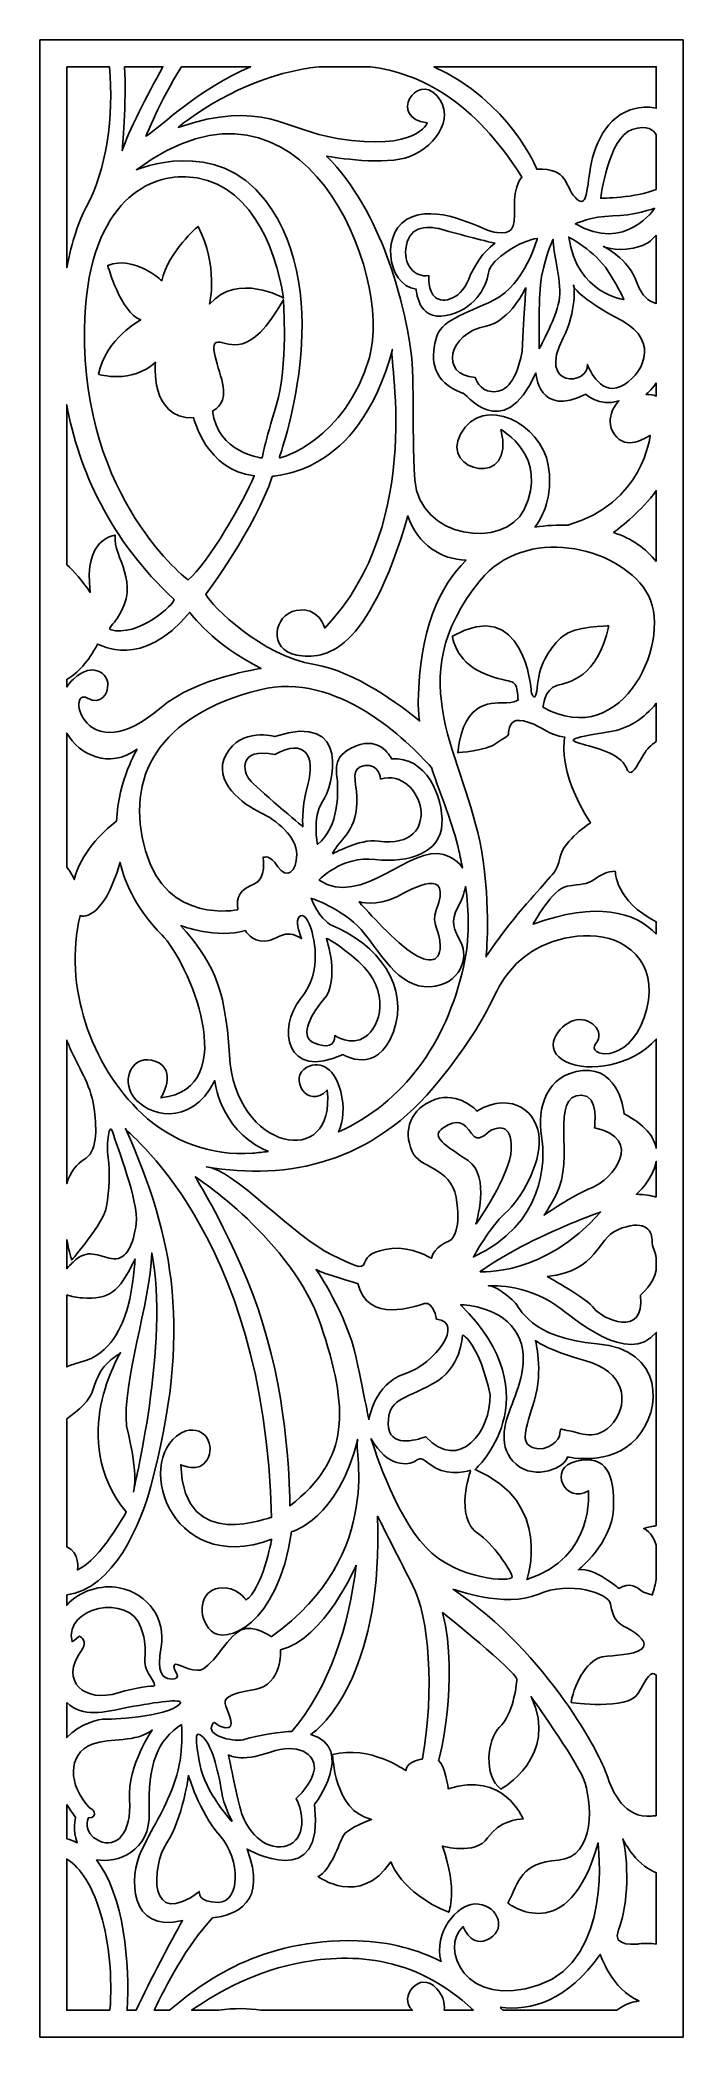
# Model space of a CAD drawing. Header units: centimetres. Extents: x -1.37 to 1.37, y -4.26 to 4.26.
import ezdxf

# ---------------------------------------------------------------- set-up
doc = ezdxf.new("R2010")
doc.units = ezdxf.units.CM
doc.header["$MEASUREMENT"] = 0
doc.layers.add('Layer 1', color=7, linetype='Continuous')

msp = doc.modelspace()

# ---------------------------------------------------------------- linework, layer by layer
at = {"layer": 'Layer 1', "color": 177}
for points, knots in [([(-1.37209, 4.26053), (-1.37209, 4.26053), (-1.09249, 4.26053), (-1.09249, 4.26053), (-1.09249, 4.26053), (-1.09249, 4.26053), (-1.02825, 4.26053), (-1.02825, 4.26053), (-1.02825, 4.26053), (-1.02825, 4.26053), (-0.7836, 4.26053), (-0.7836, 4.26053), (-0.7836, 4.26053), (-0.7836, 4.26053), (-0.69039, 4.26053), (-0.69039, 4.26053), (-0.69039, 4.26053), (-0.69039, 4.26053), (1.3721, 4.26053), (1.3721, 4.26053), (1.3721, 4.26053), (1.3721, 4.26053), (1.3721, 3.88044), (1.3721, 3.88044), (1.3721, 3.88044), (1.3721, 3.88044), (1.3721, 3.47188), (1.3721, 3.47188), (1.3721, 3.47188), (1.3721, 3.47188), (1.3721, 3.14468), (1.3721, 3.14468), (1.3721, 3.14468), (1.3721, 3.14468), (1.3721, 3.04651), (1.3721, 3.04651), (1.3721, 3.04651), (1.3721, 3.04651), (1.3721, 1.06056), (1.3721, 1.06056), (1.3721, 1.06056), (1.3721, 1.06056), (1.3721, 0.88007), (1.3721, 0.88007), (1.3721, 0.88007), (1.3721, 0.88007), (1.3721, 0.74069), (1.3721, 0.74069), (1.3721, 0.74069), (1.3721, 0.74069), (1.3721, 0.45538), (1.3721, 0.45538), (1.3721, 0.45538), (1.3721, 0.45538), (1.3721, -0.8978), (1.3721, -0.8978), (1.3721, -0.8978), (1.3721, -0.8978), (1.3721, -1.04115), (1.3721, -1.04115), (1.3721, -1.04115), (1.3721, -1.04115), (1.3721, -2.10278), (1.3721, -2.10278), (1.3721, -2.10278), (1.3721, -2.10278), (1.3721, -2.8141), (1.3721, -2.8141), (1.3721, -2.8141), (1.3721, -2.8141), (1.3721, -3.37773), (1.3721, -3.37773), (1.3721, -3.37773), (1.3721, -3.37773), (1.3721, -3.57493), (1.3721, -3.57493), (1.3721, -3.57493), (1.3721, -3.57493), (1.3721, -3.90531), (1.3721, -3.90531), (1.3721, -3.90531), (1.3721, -3.90531), (1.3721, -4.10361), (1.3721, -4.10361), (1.3721, -4.10361), (1.3721, -4.10361), (1.3721, -4.19678), (1.3721, -4.19678), (1.3721, -4.19678), (1.3721, -4.19678), (1.3721, -4.26053), (1.3721, -4.26053), (1.3721, -4.26053), (1.3721, -4.26053), (1.32009, -4.26053), (1.32009, -4.26053), (1.32009, -4.26053), (1.32009, -4.26053), (1.08976, -4.26053), (1.08976, -4.26053), (1.08976, -4.26053), (1.08976, -4.26053), (1.00595, -4.26053), (1.00595, -4.26053), (1.00595, -4.26053), (1.00595, -4.26053), (0.68934, -4.26053), (0.68934, -4.26053), (0.68934, -4.26053), (0.68934, -4.26053), (0.58388, -4.26053), (0.58388, -4.26053), (0.58388, -4.26053), (0.58388, -4.26053), (0.29074, -4.26053), (0.29074, -4.26053), (0.29074, -4.26053), (0.29074, -4.26053), (-0.37087, -4.26053), (-0.37087, -4.26053), (-0.37087, -4.26053), (-0.37087, -4.26053), (-0.77, -4.26053), (-0.77, -4.26053), (-0.77, -4.26053), (-0.77, -4.26053), (-1.01123, -4.26053), (-1.01123, -4.26053), (-1.01123, -4.26053), (-1.01123, -4.26053), (-1.01458, -4.26053), (-1.01458, -4.26053), (-1.01458, -4.26053), (-1.01458, -4.26053), (-1.08679, -4.26053), (-1.08679, -4.26053), (-1.08679, -4.26053), (-1.08679, -4.26053), (-1.37209, -4.26053), (-1.37209, -4.26053), (-1.37209, -4.26053), (-1.37209, -4.26053), (-1.37209, -3.6383), (-1.37209, -3.6383), (-1.37209, -3.6383), (-1.37209, -3.6383), (-1.37209, -3.41641), (-1.37209, -3.41641), (-1.37209, -3.41641), (-1.37209, -3.41641), (-1.37209, -2.34419), (-1.37209, -2.34419), (-1.37209, -2.34419), (-1.37209, -2.34419), (-1.37209, -2.19323), (-1.37209, -2.19323), (-1.37209, -2.19323), (-1.37209, -2.19323), (-1.37209, -1.68962), (-1.37209, -1.68962), (-1.37209, -1.68962), (-1.37209, -1.68962), (-1.37209, -1.50275), (-1.37209, -1.50275), (-1.37209, -1.50275), (-1.37209, -1.50275), (-1.37209, 0.72582), (-1.37209, 0.72582), (-1.37209, 0.72582), (-1.37209, 0.72582), (-1.37209, 0.81026), (-1.37209, 0.81026), (-1.37209, 0.81026), (-1.37209, 0.81026), (-1.37209, 1.49965), (-1.37209, 1.49965), (-1.37209, 1.49965), (-1.37209, 1.49965), (-1.37209, 1.70231), (-1.37209, 1.70231), (-1.37209, 1.70231), (-1.37209, 1.70231), (-1.37209, 1.85401), (-1.37209, 1.85401), (-1.37209, 1.85401), (-1.37209, 1.85401), (-1.37209, 2.05786), (-1.37209, 2.05786), (-1.37209, 2.05786), (-1.37209, 2.05786), (-1.37209, 4.26053), (-1.37209, 4.26053)], [0, 0, 0, 0, 0.0204082, 0.0204082, 0.0204082, 0.0204082, 0.0408163, 0.0408163, 0.0408163, 0.0408163, 0.0612245, 0.0612245, 0.0612245, 0.0612245, 0.0816327, 0.0816327, 0.0816327, 0.0816327, 0.1020408, 0.1020408, 0.1020408, 0.1020408, 0.122449, 0.122449, 0.122449, 0.122449, 0.1428571, 0.1428571, 0.1428571, 0.1428571, 0.1632653, 0.1632653, 0.1632653, 0.1632653, 0.1836735, 0.1836735, 0.1836735, 0.1836735, 0.2040816, 0.2040816, 0.2040816, 0.2040816, 0.2244898, 0.2244898, 0.2244898, 0.2244898, 0.244898, 0.244898, 0.244898, 0.244898, 0.2653061, 0.2653061, 0.2653061, 0.2653061, 0.2857143, 0.2857143, 0.2857143, 0.2857143, 0.3061224, 0.3061224, 0.3061224, 0.3061224, 0.3265306, 0.3265306, 0.3265306, 0.3265306, 0.3469388, 0.3469388, 0.3469388, 0.3469388, 0.3673469, 0.3673469, 0.3673469, 0.3673469, 0.3877551, 0.3877551, 0.3877551, 0.3877551, 0.4081633, 0.4081633, 0.4081633, 0.4081633, 0.4285714, 0.4285714, 0.4285714, 0.4285714, 0.4489796, 0.4489796, 0.4489796, 0.4489796, 0.4693878, 0.4693878, 0.4693878, 0.4693878, 0.4897959, 0.4897959, 0.4897959, 0.4897959, 0.5102041, 0.5102041, 0.5102041, 0.5102041, 0.5306122, 0.5306122, 0.5306122, 0.5306122, 0.5510204, 0.5510204, 0.5510204, 0.5510204, 0.5714286, 0.5714286, 0.5714286, 0.5714286, 0.5918367, 0.5918367, 0.5918367, 0.5918367, 0.6122449, 0.6122449, 0.6122449, 0.6122449, 0.6326531, 0.6326531, 0.6326531, 0.6326531, 0.6530612, 0.6530612, 0.6530612, 0.6530612, 0.6734694, 0.6734694, 0.6734694, 0.6734694, 0.6938776, 0.6938776, 0.6938776, 0.6938776, 0.7142857, 0.7142857, 0.7142857, 0.7142857, 0.7346939, 0.7346939, 0.7346939, 0.7346939, 0.755102, 0.755102, 0.755102, 0.755102, 0.7755102, 0.7755102, 0.7755102, 0.7755102, 0.7959184, 0.7959184, 0.7959184, 0.7959184, 0.8163265, 0.8163265, 0.8163265, 0.8163265, 0.8367347, 0.8367347, 0.8367347, 0.8367347, 0.8571429, 0.8571429, 0.8571429, 0.8571429, 0.877551, 0.877551, 0.877551, 0.877551, 0.8979592, 0.8979592, 0.8979592, 0.8979592, 0.9183673, 0.9183673, 0.9183673, 0.9183673, 0.9387755, 0.9387755, 0.9387755, 0.9387755, 0.9591837, 0.9591837, 0.9591837, 0.9591837, 1, 1, 1, 1]), ([(-0.35059, 2.478), (-0.3496, 2.47147), (-0.06739, 2.55358), (0.03357, 2.9057), (0.03357, 2.9057), (0.13453, 3.25782), (-0.24462, 4.23595), (-0.96052, 3.70658), (-0.96052, 3.70658), (-0.96052, 3.70658), (-0.62089, 3.85249), (-0.40997, 3.57579), (-0.40997, 3.57579), (-0.09617, 3.16409), (-0.35158, 2.48453), (-0.35059, 2.478)], [0, 0, 0, 0, 0.2, 0.2, 0.2, 0.2, 0.4, 0.4, 0.4, 0.4, 0.6, 0.6, 0.6, 0.6, 1, 1, 1, 1]), ([(-1.25775, 4.14631), (-1.25775, 4.14631), (-1.07565, 4.14631), (-1.07565, 4.14631), (-1.07565, 4.14631), (-1.05513, 3.93402), (-1.08928, 3.7015), (-1.17454, 3.54658), (-1.17454, 3.54658), (-1.20495, 3.49132), (-1.23633, 3.40142), (-1.25775, 3.28849), (-1.25775, 3.28849), (-1.25775, 3.28849), (-1.25775, 4.14631), (-1.25775, 4.14631)], [0, 0, 0, 0, 0.2, 0.2, 0.2, 0.2, 0.4, 0.4, 0.4, 0.4, 0.6, 0.6, 0.6, 0.6, 1, 1, 1, 1]), ([(-1.01115, 4.14631), (-1.01115, 4.14631), (-0.8475, 4.14631), (-0.8475, 4.14631), (-0.8475, 4.14631), (-0.91751, 4.01895), (-0.99481, 3.87004), (-1.02115, 3.78871), (-1.02115, 3.78871), (-1.02115, 3.78871), (-1.00228, 3.99613), (-1.01115, 4.14631)], [0, 0, 0, 0, 0.25, 0.25, 0.25, 0.25, 0.5, 0.5, 0.5, 0.5, 1, 1, 1, 1]), ([(-0.76875, 4.14631), (-0.76875, 4.14631), (-0.47337, 4.14631), (-0.47337, 4.14631), (-0.47337, 4.14631), (-0.69963, 4.04918), (-0.84962, 3.89471), (-0.92001, 3.8493), (-0.92001, 3.8493), (-0.92001, 3.8493), (-0.86073, 3.99748), (-0.76875, 4.14631)], [0, 0, 0, 0, 0.25, 0.25, 0.25, 0.25, 0.5, 0.5, 0.5, 0.5, 1, 1, 1, 1]), ([(0.88364, 2.18999), (0.8383, 2.19171), (0.78963, 2.18968), (0.74007, 2.18173), (0.74007, 2.18173), (0.78952, 2.24955), (0.81501, 2.33953), (0.79677, 2.4468), (0.79677, 2.4468), (0.76731, 2.62012), (0.52045, 2.75468), (0.42277, 2.5787), (0.42277, 2.5787), (0.33346, 2.41779), (0.66226, 2.34193), (0.5952, 2.59778), (0.5952, 2.59778), (0.5952, 2.59778), (0.80311, 2.48268), (0.69418, 2.25769), (0.69418, 2.25769), (0.60957, 2.08289), (0.24396, 2.13375), (0.22798, 2.38324), (0.22798, 2.38324), (0.21201, 2.63272), (0.2314, 2.81719), (0.20521, 2.97413), (0.20521, 2.97413), (0.17903, 3.13108), (0.09132, 3.52473), (-0.14876, 3.76457), (-0.14876, 3.76457), (-0.14876, 3.76457), (0.06934, 3.72523), (0.18511, 3.75638), (0.18511, 3.75638), (0.30087, 3.78753), (0.41002, 3.92454), (0.32157, 4.02314), (0.32157, 4.02314), (0.23312, 4.12173), (0.11364, 3.92711), (0.28013, 3.90688), (0.28013, 3.90688), (0.28013, 3.90688), (0.24056, 3.78402), (-0.10402, 3.84018), (-0.10402, 3.84018), (-0.32405, 3.87604), (-0.42436, 4.00999), (-0.78217, 3.88747), (-0.78217, 3.88747), (-0.78217, 3.88747), (-0.56762, 4.07043), (-0.28403, 4.12941), (-0.28403, 4.12941), (-0.25084, 4.13631), (-0.21641, 4.14214), (-0.18099, 4.14631), (-0.18099, 4.14631), (-0.18099, 4.14631), (0.03827, 4.14631), (0.03827, 4.14631), (0.03827, 4.14631), (0.25219, 4.11844), (0.48181, 3.99859), (0.68425, 3.67502), (0.68425, 3.67502), (0.68425, 3.67502), (0.64876, 3.63945), (0.65257, 3.54459), (0.65257, 3.54459), (0.65637, 3.44974), (0.63923, 3.43265), (0.57823, 3.43835), (0.57823, 3.43835), (0.51722, 3.44404), (0.35347, 3.5562), (0.21612, 3.5063), (0.21612, 3.5063), (0.07878, 3.45641), (0.10378, 3.21349), (0.23307, 3.19767), (0.23307, 3.19767), (0.23307, 3.19767), (0.23835, 3.06061), (0.35972, 3.08433), (0.35972, 3.08433), (0.4811, 3.10806), (0.53123, 3.20295), (0.54178, 3.26621), (0.54178, 3.26621), (0.55234, 3.32947), (0.68427, 3.40591), (0.75023, 3.41381), (0.75023, 3.41381), (0.75023, 3.41381), (0.69705, 3.21661), (0.56566, 3.15098), (0.56566, 3.15098), (0.43427, 3.08536), (0.33739, 3.06785), (0.31653, 2.98151), (0.31653, 2.98151), (0.29567, 2.89518), (0.30082, 2.80122), (0.43157, 2.75332), (0.43157, 2.75332), (0.43692, 2.76517), (0.60147, 2.52257), (0.74395, 2.83902), (0.74395, 2.83902), (0.74395, 2.83902), (0.75644, 2.64609), (0.95654, 2.74982), (0.95654, 2.74982), (0.95654, 2.74982), (1.01283, 2.69174), (1.09828, 2.72078), (1.09828, 2.72078), (1.09828, 2.72078), (1.02949, 2.65026), (1.07952, 2.57764), (1.07952, 2.57764), (1.12955, 2.50503), (1.21293, 2.56311), (1.23168, 2.57349), (1.23168, 2.57349), (1.23168, 2.57349), (1.20359, 2.28172), (0.88005, 2.1909), (0.88005, 2.1909), (0.88005, 2.1909), (0.88364, 2.18999), (0.88364, 2.18999)], [0, 0, 0, 0, 0.0285714, 0.0285714, 0.0285714, 0.0285714, 0.0571429, 0.0571429, 0.0571429, 0.0571429, 0.0857143, 0.0857143, 0.0857143, 0.0857143, 0.1142857, 0.1142857, 0.1142857, 0.1142857, 0.1428571, 0.1428571, 0.1428571, 0.1428571, 0.1714286, 0.1714286, 0.1714286, 0.1714286, 0.2, 0.2, 0.2, 0.2, 0.2285714, 0.2285714, 0.2285714, 0.2285714, 0.2571429, 0.2571429, 0.2571429, 0.2571429, 0.2857143, 0.2857143, 0.2857143, 0.2857143, 0.3142857, 0.3142857, 0.3142857, 0.3142857, 0.3428571, 0.3428571, 0.3428571, 0.3428571, 0.3714286, 0.3714286, 0.3714286, 0.3714286, 0.4, 0.4, 0.4, 0.4, 0.4285714, 0.4285714, 0.4285714, 0.4285714, 0.4571429, 0.4571429, 0.4571429, 0.4571429, 0.4857143, 0.4857143, 0.4857143, 0.4857143, 0.5142857, 0.5142857, 0.5142857, 0.5142857, 0.5428571, 0.5428571, 0.5428571, 0.5428571, 0.5714286, 0.5714286, 0.5714286, 0.5714286, 0.6, 0.6, 0.6, 0.6, 0.6285714, 0.6285714, 0.6285714, 0.6285714, 0.6571429, 0.6571429, 0.6571429, 0.6571429, 0.6857143, 0.6857143, 0.6857143, 0.6857143, 0.7142857, 0.7142857, 0.7142857, 0.7142857, 0.7428571, 0.7428571, 0.7428571, 0.7428571, 0.7714286, 0.7714286, 0.7714286, 0.7714286, 0.8, 0.8, 0.8, 0.8, 0.8285714, 0.8285714, 0.8285714, 0.8285714, 0.8571429, 0.8571429, 0.8571429, 0.8571429, 0.8857143, 0.8857143, 0.8857143, 0.8857143, 0.9142857, 0.9142857, 0.9142857, 0.9142857, 0.9428571, 0.9428571, 0.9428571, 0.9428571, 1, 1, 1, 1]), ([(0.30813, 4.14631), (0.30813, 4.14631), (1.25776, 4.14631), (1.25776, 4.14631), (1.25776, 4.14631), (1.25776, 4.14631), (1.25776, 3.96904), (1.25776, 3.96904), (1.25776, 3.96904), (1.23331, 3.97488), (1.20418, 3.97584), (1.1696, 3.96833), (1.1696, 3.96833), (1.04064, 3.94032), (0.98839, 3.80189), (0.97391, 3.69817), (0.97391, 3.69817), (0.95942, 3.59444), (0.95716, 3.54137), (0.91128, 3.58961), (0.91128, 3.58961), (0.8654, 3.63786), (0.88422, 3.71303), (0.7481, 3.70925), (0.7481, 3.70925), (0.7481, 3.70925), (0.6322, 3.99989), (0.30813, 4.14631)], [0, 0, 0, 0, 0.125, 0.125, 0.125, 0.125, 0.25, 0.25, 0.25, 0.25, 0.375, 0.375, 0.375, 0.375, 0.5, 0.5, 0.5, 0.5, 0.625, 0.625, 0.625, 0.625, 0.75, 0.75, 0.75, 0.75, 1, 1, 1, 1]), ([(1.25776, 3.8556), (1.25776, 3.8556), (1.25776, 3.62302), (1.25776, 3.62302), (1.25776, 3.62302), (1.17064, 3.58556), (1.02106, 3.5854), (1.02106, 3.5854), (1.02106, 3.5854), (1.02106, 3.5854), (1.05296, 3.84489), (1.15459, 3.8786), (1.15459, 3.8786), (1.22044, 3.89895), (1.24703, 3.87656), (1.25776, 3.8556)], [0, 0, 0, 0, 0.2, 0.2, 0.2, 0.2, 0.4, 0.4, 0.4, 0.4, 0.6, 0.6, 0.6, 0.6, 1, 1, 1, 1]), ([(-0.74001, 1.9566), (-0.74001, 1.9566), (-1.19308, 2.29954), (-1.18203, 3.02638), (-1.18203, 3.02638), (-1.17393, 3.5594), (-0.91761, 3.68308), (-0.74947, 3.67697), (-0.74947, 3.67697), (-0.48354, 3.66732), (-0.36747, 3.38556), (-0.33313, 3.1593), (-0.33313, 3.1593), (-0.33313, 3.1593), (-0.52726, 3.27037), (-0.64834, 3.13341), (-0.64834, 3.13341), (-0.64834, 3.13341), (-0.60955, 3.29768), (-0.69728, 3.46474), (-0.69728, 3.46474), (-0.69728, 3.46474), (-0.82455, 3.35798), (-0.85189, 3.23281), (-0.85189, 3.23281), (-0.85189, 3.23281), (-0.96706, 3.34286), (-1.08301, 3.29879), (-1.08301, 3.29879), (-1.08301, 3.29879), (-1.02756, 3.09734), (-0.94185, 3.06586), (-0.94185, 3.06586), (-0.94185, 3.06586), (-1.09045, 2.98822), (-1.12169, 2.83402), (-1.12169, 2.83402), (-1.12169, 2.83402), (-0.98203, 2.78997), (-0.87913, 2.88542), (-0.87913, 2.88542), (-0.87913, 2.88542), (-0.90655, 2.64533), (-0.7161, 2.64754), (-0.7161, 2.64754), (-0.7161, 2.64754), (-0.66206, 2.4221), (-0.45773, 2.40128), (-0.45773, 2.40128), (-0.50121, 2.29391), (-0.6538, 2.028), (-0.74001, 1.9566)], [0, 0, 0, 0, 0.0714286, 0.0714286, 0.0714286, 0.0714286, 0.1428571, 0.1428571, 0.1428571, 0.1428571, 0.2142857, 0.2142857, 0.2142857, 0.2142857, 0.2857143, 0.2857143, 0.2857143, 0.2857143, 0.3571429, 0.3571429, 0.3571429, 0.3571429, 0.4285714, 0.4285714, 0.4285714, 0.4285714, 0.5, 0.5, 0.5, 0.5, 0.5714286, 0.5714286, 0.5714286, 0.5714286, 0.6428571, 0.6428571, 0.6428571, 0.6428571, 0.7142857, 0.7142857, 0.7142857, 0.7142857, 0.7857143, 0.7857143, 0.7857143, 0.7857143, 0.8571429, 0.8571429, 0.8571429, 0.8571429, 1, 1, 1, 1]), ([(1.25217, 3.54302), (1.25217, 3.54302), (1.12519, 3.35145), (0.91269, 3.47571), (0.91269, 3.47571), (0.91269, 3.47571), (0.98266, 3.50936), (1.07077, 3.50936), (1.07077, 3.50936), (1.15888, 3.50936), (1.25217, 3.54302), (1.25217, 3.54302)], [0, 0, 0, 0, 0.25, 0.25, 0.25, 0.25, 0.5, 0.5, 0.5, 0.5, 1, 1, 1, 1]), ([(0.5698, 3.39299), (0.5698, 3.39299), (0.43427, 3.42511), (0.35847, 3.44806), (0.35847, 3.44806), (0.28268, 3.471), (0.20842, 3.4682), (0.19156, 3.38508), (0.19156, 3.38508), (0.17471, 3.30196), (0.22568, 3.24568), (0.28769, 3.25486), (0.28769, 3.25486), (0.28769, 3.25486), (0.28268, 3.1872), (0.31509, 3.1617), (0.31509, 3.1617), (0.34751, 3.1362), (0.42893, 3.14922), (0.46568, 3.25936), (0.46568, 3.25936), (0.51009, 3.35677), (0.5698, 3.39299), (0.5698, 3.39299)], [0, 0, 0, 0, 0.1428571, 0.1428571, 0.1428571, 0.1428571, 0.2857143, 0.2857143, 0.2857143, 0.2857143, 0.4285714, 0.4285714, 0.4285714, 0.4285714, 0.5714286, 0.5714286, 0.5714286, 0.5714286, 0.7142857, 0.7142857, 0.7142857, 0.7142857, 1, 1, 1, 1]), ([(0.75856, 2.94321), (0.75856, 2.94321), (0.83815, 3.08595), (0.84518, 3.1629), (0.84518, 3.1629), (0.85221, 3.23986), (0.81714, 3.35597), (0.81714, 3.4096), (0.81714, 3.4096), (0.81714, 3.4096), (0.77313, 3.31165), (0.76376, 3.21604), (0.76376, 3.21604), (0.7544, 3.12044), (0.75856, 2.94321), (0.75856, 2.94321)], [0, 0, 0, 0, 0.2, 0.2, 0.2, 0.2, 0.4, 0.4, 0.4, 0.4, 0.6, 0.6, 0.6, 0.6, 1, 1, 1, 1]), ([(1.12038, 3.15282), (1.12038, 3.15282), (0.92009, 3.17591), (0.88414, 3.4196), (0.88414, 3.4196), (0.88414, 3.4196), (0.99749, 3.3595), (1.05141, 3.27484), (1.05141, 3.27484), (1.10534, 3.19019), (1.12038, 3.15282), (1.12038, 3.15282)], [0, 0, 0, 0, 0.25, 0.25, 0.25, 0.25, 0.5, 0.5, 0.5, 0.5, 1, 1, 1, 1]), ([(1.25776, 3.42712), (1.25776, 3.42712), (1.25776, 3.13636), (1.25776, 3.13636), (1.25776, 3.13636), (1.22463, 3.14578), (1.19462, 3.16955), (1.17781, 3.21896), (1.17781, 3.21896), (1.13956, 3.33134), (1.03144, 3.37966), (1.03144, 3.37966), (1.03144, 3.37966), (1.03144, 3.37966), (1.07623, 3.35651), (1.15905, 3.37277), (1.15905, 3.37277), (1.22373, 3.38547), (1.2345, 3.40596), (1.25776, 3.42712)], [0, 0, 0, 0, 0.1666667, 0.1666667, 0.1666667, 0.1666667, 0.3333333, 0.3333333, 0.3333333, 0.3333333, 0.5, 0.5, 0.5, 0.5, 0.6666667, 0.6666667, 0.6666667, 0.6666667, 1, 1, 1, 1]), ([(0.70149, 3.20445), (0.70149, 3.20445), (0.6359, 3.06042), (0.5319, 3.03976), (0.5319, 3.03976), (0.36958, 3.00751), (0.33092, 2.83183), (0.48511, 2.82003), (0.48511, 2.82003), (0.48511, 2.82003), (0.50403, 2.7627), (0.55513, 2.75987), (0.55513, 2.75987), (0.60623, 2.75703), (0.65491, 2.78154), (0.6855, 2.9309), (0.6855, 2.9309), (0.69402, 3.10389), (0.70149, 3.20445), (0.70149, 3.20445)], [0, 0, 0, 0, 0.1666667, 0.1666667, 0.1666667, 0.1666667, 0.3333333, 0.3333333, 0.3333333, 0.3333333, 0.5, 0.5, 0.5, 0.5, 0.6666667, 0.6666667, 0.6666667, 0.6666667, 1, 1, 1, 1]), ([(0.9046, 3.21416), (0.9087, 3.21909), (0.91838, 3.09964), (0.86032, 2.98902), (0.86032, 2.98902), (0.74767, 2.77445), (0.97048, 2.78443), (0.96388, 2.87593), (0.96388, 2.87593), (0.96388, 2.87593), (1.01295, 2.74025), (1.10483, 2.78175), (1.10483, 2.78175), (1.19671, 2.82326), (1.27877, 2.97406), (1.11042, 3.06296), (1.11042, 3.06296), (0.92852, 3.15903), (0.9005, 3.20923), (0.9046, 3.21416)], [0, 0, 0, 0, 0.1666667, 0.1666667, 0.1666667, 0.1666667, 0.3333333, 0.3333333, 0.3333333, 0.3333333, 0.5, 0.5, 0.5, 0.5, 0.6666667, 0.6666667, 0.6666667, 0.6666667, 1, 1, 1, 1]), ([(-0.42419, 2.47667), (-0.42419, 2.47667), (-0.61619, 2.49946), (-0.63522, 2.67773), (-0.63522, 2.67773), (-0.63522, 2.67773), (-0.58361, 2.6979), (-0.58837, 2.76683), (-0.58837, 2.76683), (-0.59313, 2.83577), (-0.66213, 2.97125), (-0.61216, 2.97125), (-0.61216, 2.97125), (-0.56219, 2.97125), (-0.4784, 2.89281), (-0.33325, 3.1519), (-0.33325, 3.1519), (-0.33325, 3.1519), (-0.31256, 2.86667), (-0.36252, 2.70503), (-0.36252, 2.70503), (-0.41249, 2.5434), (-0.42419, 2.47667), (-0.42419, 2.47667)], [0, 0, 0, 0, 0.1428571, 0.1428571, 0.1428571, 0.1428571, 0.2857143, 0.2857143, 0.2857143, 0.2857143, 0.4285714, 0.4285714, 0.4285714, 0.4285714, 0.5714286, 0.5714286, 0.5714286, 0.5714286, 0.7142857, 0.7142857, 0.7142857, 0.7142857, 1, 1, 1, 1]), ([(0.44686, 2.0405), (0.33163, 1.92943), (0.24714, 1.74307), (0.24237, 1.43874), (0.24237, 1.43874), (0.24194, 1.41125), (0.24392, 1.38335), (0.24777, 1.35517), (0.24777, 1.35517), (0.16897, 1.41984), (-0.02579, 1.56678), (-0.20105, 1.59596), (-0.20105, 1.59596), (-0.42721, 1.63361), (-0.638, 1.84455), (-0.66467, 1.8945), (-0.66467, 1.8945), (-0.66467, 1.8945), (-0.45108, 2.18076), (-0.38108, 2.39722), (-0.38108, 2.39722), (-0.38105, 2.40721), (-0.01401, 2.38845), (0.1321, 2.94045), (0.1321, 2.94045), (0.10817, 2.9336), (0.28219, 2.2117), (-0.15673, 1.75078), (-0.15673, 1.75078), (-0.15673, 1.75078), (-0.18099, 1.84604), (-0.27852, 1.82656), (-0.27852, 1.82656), (-0.37606, 1.80707), (-0.40025, 1.65959), (-0.27636, 1.63603), (-0.27636, 1.63603), (-0.15246, 1.61246), (0.02661, 1.64624), (0.19803, 2.22936), (0.19803, 2.22936), (0.24053, 2.10397), (0.34034, 2.0452), (0.44686, 2.0405)], [0, 0, 0, 0, 0.0833333, 0.0833333, 0.0833333, 0.0833333, 0.1666667, 0.1666667, 0.1666667, 0.1666667, 0.25, 0.25, 0.25, 0.25, 0.3333333, 0.3333333, 0.3333333, 0.3333333, 0.4166667, 0.4166667, 0.4166667, 0.4166667, 0.5, 0.5, 0.5, 0.5, 0.5833333, 0.5833333, 0.5833333, 0.5833333, 0.6666667, 0.6666667, 0.6666667, 0.6666667, 0.75, 0.75, 0.75, 0.75, 0.8333333, 0.8333333, 0.8333333, 0.8333333, 1, 1, 1, 1]), ([(1.25776, 2.79728), (1.25776, 2.79728), (1.25776, 2.7411), (1.25776, 2.7411), (1.25776, 2.7411), (1.24354, 2.74631), (1.22879, 2.74868), (1.21436, 2.74822), (1.21436, 2.74822), (1.21436, 2.74822), (1.23582, 2.76574), (1.25776, 2.79728)], [0, 0, 0, 0, 0.25, 0.25, 0.25, 0.25, 0.5, 0.5, 0.5, 0.5, 1, 1, 1, 1]), ([(-1.25775, 2.02116), (-1.25775, 2.02116), (-1.25775, 2.70374), (-1.25775, 2.70374), (-1.25775, 2.70374), (-1.20666, 2.42743), (-1.07486, 2.12937), (-0.80046, 1.87437), (-0.80046, 1.87437), (-0.79343, 1.85575), (-0.95442, 1.7091), (-1.07191, 1.74438), (-1.07191, 1.74438), (-1.0821, 1.74744), (-1.05653, 1.77176), (-1.04262, 1.79269), (-1.04262, 1.79269), (-0.93623, 1.95269), (-1.06089, 2.04452), (-1.05112, 2.14718), (-1.05112, 2.14718), (-1.05112, 2.14718), (-1.1883, 2.13883), (-1.15728, 1.90354), (-1.15728, 1.90354), (-1.19532, 1.95471), (-1.22394, 1.99471), (-1.25775, 2.02116)], [0, 0, 0, 0, 0.125, 0.125, 0.125, 0.125, 0.25, 0.25, 0.25, 0.25, 0.375, 0.375, 0.375, 0.375, 0.5, 0.5, 0.5, 0.5, 0.625, 0.625, 0.625, 0.625, 0.75, 0.75, 0.75, 0.75, 1, 1, 1, 1]), ([(1.25776, 2.03526), (1.21315, 2.09008), (1.15286, 2.13375), (1.0756, 2.15864), (1.0756, 2.15864), (1.11136, 2.18532), (1.19327, 2.25105), (1.25776, 2.33751), (1.25776, 2.33751), (1.25776, 2.33751), (1.25776, 2.03526), (1.25776, 2.03526)], [0, 0, 0, 0, 0.25, 0.25, 0.25, 0.25, 0.5, 0.5, 0.5, 0.5, 1, 1, 1, 1]), ([(0.66808, 1.44808), (0.6715, 1.44828), (0.67199, 1.43636), (0.6192, 1.43245), (0.6192, 1.43245), (0.5664, 1.42855), (0.4384, 1.45854), (0.41102, 1.22023), (0.41102, 1.22023), (0.41102, 1.22023), (0.52949, 1.22462), (0.58228, 1.26369), (0.58228, 1.26369), (0.63508, 1.30276), (0.62312, 1.28205), (0.62897, 1.31525), (0.62897, 1.31525), (0.63483, 1.34846), (0.64946, 1.3701), (0.71331, 1.34891), (0.71331, 1.34891), (0.77717, 1.32771), (0.79579, 1.29594), (0.86765, 1.28534), (0.86765, 1.28534), (0.86765, 1.28534), (0.83059, 1.14835), (0.97689, 0.9196), (0.97689, 0.9196), (0.97689, 0.9196), (0.86339, 0.84753), (0.8474, 0.77448), (0.8474, 0.77448), (0.8314, 0.70143), (0.81412, 0.7027), (0.7867, 0.66846), (0.7867, 0.66846), (0.75928, 0.63422), (0.63402, 0.50543), (0.53118, 0.34791), (0.53118, 0.34791), (0.53118, 0.34791), (0.55507, 0.55316), (0.51146, 0.80427), (0.51146, 0.80427), (0.4418, 1.20542), (0.15651, 1.52565), (0.50645, 1.95448), (0.50645, 1.95448), (0.69821, 2.18948), (1.08767, 2.10325), (1.21379, 1.90923), (1.21379, 1.90923), (1.33991, 1.71522), (1.12051, 1.21867), (0.77442, 1.41351), (0.77442, 1.41351), (0.77442, 1.41351), (0.78051, 1.49105), (0.83331, 1.5057), (0.83331, 1.5057), (0.8861, 1.52035), (1.00525, 1.53793), (1.05511, 1.76062), (1.05511, 1.76062), (1.05511, 1.76062), (0.90846, 1.76062), (0.8586, 1.71666), (0.8586, 1.71666), (0.80874, 1.67272), (0.75869, 1.60136), (0.75163, 1.51015), (0.75163, 1.51015), (0.74458, 1.41895), (0.72461, 1.4704), (0.72461, 1.48092), (0.72461, 1.48092), (0.72461, 1.49144), (0.69163, 1.89227), (0.38773, 1.71625), (0.38773, 1.71625), (0.38773, 1.71625), (0.40195, 1.61063), (0.51355, 1.56107), (0.51355, 1.56107), (0.62515, 1.51151), (0.65432, 1.53885), (0.66291, 1.49101), (0.66291, 1.49101), (0.6715, 1.44316), (0.66467, 1.44788), (0.66808, 1.44808)], [0, 0, 0, 0, 0.0416667, 0.0416667, 0.0416667, 0.0416667, 0.0833333, 0.0833333, 0.0833333, 0.0833333, 0.125, 0.125, 0.125, 0.125, 0.1666667, 0.1666667, 0.1666667, 0.1666667, 0.2083333, 0.2083333, 0.2083333, 0.2083333, 0.25, 0.25, 0.25, 0.25, 0.2916667, 0.2916667, 0.2916667, 0.2916667, 0.3333333, 0.3333333, 0.3333333, 0.3333333, 0.375, 0.375, 0.375, 0.375, 0.4166667, 0.4166667, 0.4166667, 0.4166667, 0.4583333, 0.4583333, 0.4583333, 0.4583333, 0.5, 0.5, 0.5, 0.5, 0.5416667, 0.5416667, 0.5416667, 0.5416667, 0.5833333, 0.5833333, 0.5833333, 0.5833333, 0.625, 0.625, 0.625, 0.625, 0.6666667, 0.6666667, 0.6666667, 0.6666667, 0.7083333, 0.7083333, 0.7083333, 0.7083333, 0.75, 0.75, 0.75, 0.75, 0.7916667, 0.7916667, 0.7916667, 0.7916667, 0.8333333, 0.8333333, 0.8333333, 0.8333333, 0.875, 0.875, 0.875, 0.875, 0.9166667, 0.9166667, 0.9166667, 0.9166667, 1, 1, 1, 1]), ([(-1.25775, 1.49959), (-1.25775, 1.49959), (-1.25775, 1.53184), (-1.25775, 1.53184), (-1.25775, 1.53184), (-1.21186, 1.55877), (-1.16611, 1.60553), (-1.1262, 1.68274), (-1.1262, 1.68274), (-1.11742, 1.68213), (-0.93745, 1.56967), (-0.73317, 1.81872), (-0.73317, 1.81872), (-0.73317, 1.81872), (-0.63197, 1.67889), (-0.42836, 1.57871), (-0.42836, 1.57871), (-0.42836, 1.57871), (-0.70627, 1.53959), (-0.85332, 1.41363), (-0.85332, 1.41363), (-1.18457, 1.12985), (-1.2626, 1.50197), (-1.16912, 1.45227), (-1.16912, 1.45227), (-1.11071, 1.42122), (-1.08191, 1.47139), (-1.08191, 1.5112), (-1.08191, 1.5112), (-1.08191, 1.55101), (-1.14251, 1.61397), (-1.22871, 1.53366), (-1.22871, 1.53366), (-1.24026, 1.5229), (-1.24985, 1.51147), (-1.25775, 1.49959)], [0, 0, 0, 0, 0.1, 0.1, 0.1, 0.1, 0.2, 0.2, 0.2, 0.2, 0.3, 0.3, 0.3, 0.3, 0.4, 0.4, 0.4, 0.4, 0.5, 0.5, 0.5, 0.5, 0.6, 0.6, 0.6, 0.6, 0.7, 0.7, 0.7, 0.7, 0.8, 0.8, 0.8, 0.8, 1, 1, 1, 1]), ([(0.29805, 1.15625), (0.33883, 1.03488), (0.39117, 0.91336), (0.41595, 0.80065), (0.41595, 0.80065), (0.42108, 0.77729), (0.42619, 0.75309), (0.43095, 0.72816), (0.43095, 0.72816), (0.41701, 0.75106), (0.39192, 0.77097), (0.35049, 0.78457), (0.35049, 0.78457), (0.21196, 0.83004), (-0.0011, 0.55393), (-0.18118, 0.67617), (-0.18118, 0.67617), (-0.18118, 0.67617), (-0.08652, 0.77996), (0.05893, 0.76381), (0.05893, 0.76381), (0.20438, 0.74767), (0.3376, 0.79286), (0.34339, 0.91495), (0.34339, 0.91495), (0.34899, 1.03351), (0.27409, 1.2063), (0.12819, 1.19279), (0.12819, 1.19279), (0.12819, 1.19279), (0.08381, 1.29253), (-0.02549, 1.24775), (-0.02549, 1.24775), (-0.13479, 1.20296), (-0.10265, 1.13257), (-0.10265, 1.09204), (-0.10265, 1.09204), (-0.10265, 1.05152), (-0.09188, 0.90688), (-0.1879, 0.82779), (-0.1879, 0.82779), (-0.1879, 0.82779), (-0.21152, 0.94554), (-0.16629, 1.0105), (-0.16629, 1.0105), (-0.12106, 1.07545), (-0.03966, 1.39772), (-0.36918, 1.28877), (-0.36918, 1.28877), (-0.36918, 1.28877), (-0.51537, 1.32817), (-0.57802, 1.21227), (-0.57802, 1.21227), (-0.64068, 1.09636), (-0.50145, 0.99668), (-0.43183, 0.96423), (-0.43183, 0.96423), (-0.36222, 0.93177), (-0.27636, 0.86223), (-0.27636, 0.78573), (-0.27636, 0.78573), (-0.27636, 0.70924), (-0.3188, 0.67858), (-0.35703, 0.73296), (-0.35703, 0.73296), (-0.39527, 0.78733), (-0.40983, 0.77282), (-0.42076, 0.77282), (-0.42076, 0.77282), (-0.42076, 0.77282), (-0.40256, 0.68041), (-0.45901, 0.65865), (-0.45901, 0.65865), (-0.51545, 0.63689), (-0.53574, 0.60707), (-0.52828, 0.54923), (-0.52828, 0.54923), (-0.52828, 0.54923), (-0.8321, 0.48465), (-0.92163, 0.80001), (-0.92163, 0.80001), (-1.01115, 1.11537), (-0.86817, 1.37883), (-0.4325, 1.48801), (-0.4325, 1.48801), (-0.10509, 1.57006), (0.19869, 1.26812), (0.29805, 1.15625)], [0, 0, 0, 0, 0.0434783, 0.0434783, 0.0434783, 0.0434783, 0.0869565, 0.0869565, 0.0869565, 0.0869565, 0.1304348, 0.1304348, 0.1304348, 0.1304348, 0.173913, 0.173913, 0.173913, 0.173913, 0.2173913, 0.2173913, 0.2173913, 0.2173913, 0.2608696, 0.2608696, 0.2608696, 0.2608696, 0.3043478, 0.3043478, 0.3043478, 0.3043478, 0.3478261, 0.3478261, 0.3478261, 0.3478261, 0.3913043, 0.3913043, 0.3913043, 0.3913043, 0.4347826, 0.4347826, 0.4347826, 0.4347826, 0.4782609, 0.4782609, 0.4782609, 0.4782609, 0.5217391, 0.5217391, 0.5217391, 0.5217391, 0.5652174, 0.5652174, 0.5652174, 0.5652174, 0.6086957, 0.6086957, 0.6086957, 0.6086957, 0.6521739, 0.6521739, 0.6521739, 0.6521739, 0.6956522, 0.6956522, 0.6956522, 0.6956522, 0.7391304, 0.7391304, 0.7391304, 0.7391304, 0.7826087, 0.7826087, 0.7826087, 0.7826087, 0.826087, 0.826087, 0.826087, 0.826087, 0.8695652, 0.8695652, 0.8695652, 0.8695652, 0.9130435, 0.9130435, 0.9130435, 0.9130435, 1, 1, 1, 1]), ([(1.05517, 1.30797), (1.13933, 1.3209), (1.20758, 1.36643), (1.25776, 1.43031), (1.25776, 1.43031), (1.25776, 1.43031), (1.25776, 1.26756), (1.25776, 1.26756), (1.25776, 1.26756), (1.23677, 1.2523), (1.21674, 1.23386), (1.205, 1.21335), (1.205, 1.21335), (1.17183, 1.15536), (1.15318, 1.11808), (1.13452, 1.14294), (1.13452, 1.14294), (1.10267, 1.27981), (0.6861, 1.25125), (1.05517, 1.30797)], [0, 0, 0, 0, 0.1666667, 0.1666667, 0.1666667, 0.1666667, 0.3333333, 0.3333333, 0.3333333, 0.3333333, 0.5, 0.5, 0.5, 0.5, 0.6666667, 0.6666667, 0.6666667, 0.6666667, 1, 1, 1, 1]), ([(-1.04557, 0.92768), (-1.10792, 0.87801), (-1.19969, 0.78873), (-1.22546, 0.67783), (-1.22546, 0.67783), (-1.22547, 0.68047), (-1.23664, 0.7044), (-1.25775, 0.73143), (-1.25775, 0.73143), (-1.25775, 0.73143), (-1.25775, 1.30329), (-1.25775, 1.30329), (-1.25775, 1.30329), (-1.20278, 1.20815), (-1.0769, 1.14925), (-0.95728, 1.2343), (-0.95728, 1.2343), (-0.95728, 1.2343), (-1.03597, 1.1051), (-1.04557, 0.92768)], [0, 0, 0, 0, 0.1666667, 0.1666667, 0.1666667, 0.1666667, 0.3333333, 0.3333333, 0.3333333, 0.3333333, 0.5, 0.5, 0.5, 0.5, 0.6666667, 0.6666667, 0.6666667, 0.6666667, 1, 1, 1, 1]), ([(-0.24938, 0.90269), (-0.24938, 0.90269), (-0.45141, 1.07185), (-0.47821, 1.10481), (-0.47821, 1.10481), (-0.505, 1.13777), (-0.52861, 1.24282), (-0.36957, 1.21141), (-0.36957, 1.21141), (-0.24146, 1.28322), (-0.19536, 1.20565), (-0.229, 1.08422), (-0.229, 1.08422), (-0.26044, 0.96598), (-0.24938, 0.90269), (-0.24938, 0.90269)], [0, 0, 0, 0, 0.2, 0.2, 0.2, 0.2, 0.4, 0.4, 0.4, 0.4, 0.6, 0.6, 0.6, 0.6, 1, 1, 1, 1]), ([(-0.12428, 0.78817), (-0.12588, 0.7849), (-0.01043, 0.85372), (0.07224, 0.84238), (0.07224, 0.84238), (0.36004, 0.8029), (0.26247, 1.15887), (0.08128, 1.10709), (0.08128, 1.10709), (0.08128, 1.10709), (0.07667, 1.17338), (0.01388, 1.16423), (0.01388, 1.16423), (-0.0489, 1.15509), (-0.02332, 1.10094), (-0.0199, 1.03241), (-0.0199, 1.03241), (-0.0127, 0.88779), (-0.09191, 0.85426), (-0.12428, 0.78817)], [0, 0, 0, 0, 0.1666667, 0.1666667, 0.1666667, 0.1666667, 0.3333333, 0.3333333, 0.3333333, 0.3333333, 0.5, 0.5, 0.5, 0.5, 0.6666667, 0.6666667, 0.6666667, 0.6666667, 1, 1, 1, 1]), ([(-0.39646, -0.48212), (-0.419, -0.4851), (-0.44197, -0.48749), (-0.46537, -0.48929), (-0.46537, -0.48929), (-0.64242, -0.50291), (-0.81277, -0.43732), (-0.93634, -0.32114), (-0.93634, -0.32114), (-1.15618, -0.11442), (-1.27244, 0.22569), (-1.20077, 0.52368), (-1.20077, 0.52368), (-1.20077, 0.52368), (-1.10548, 0.48845), (-1.03037, 0.75202), (-1.03037, 0.75202), (-1.0065, 0.65097), (-0.95322, 0.54396), (-0.85124, 0.44149), (-0.85124, 0.44149), (-0.74361, 0.33333), (-0.49907, -0.21258), (-0.85569, -0.25329), (-0.85569, -0.25329), (-0.85569, -0.25329), (-0.78182, -0.13496), (-0.87813, -0.09807), (-0.87813, -0.09807), (-0.97443, -0.06118), (-1.02921, -0.17217), (-0.973, -0.24863), (-0.973, -0.24863), (-0.91678, -0.32509), (-0.7325, -0.38824), (-0.62592, -0.17968), (-0.62592, -0.17968), (-0.62592, -0.17968), (-0.60738, -0.38117), (-0.41677, -0.47298), (-0.41677, -0.47298), (-0.40994, -0.47627), (-0.40317, -0.47931), (-0.39646, -0.48212)], [0, 0, 0, 0, 0.0833333, 0.0833333, 0.0833333, 0.0833333, 0.1666667, 0.1666667, 0.1666667, 0.1666667, 0.25, 0.25, 0.25, 0.25, 0.3333333, 0.3333333, 0.3333333, 0.3333333, 0.4166667, 0.4166667, 0.4166667, 0.4166667, 0.5, 0.5, 0.5, 0.5, 0.5833333, 0.5833333, 0.5833333, 0.5833333, 0.6666667, 0.6666667, 0.6666667, 0.6666667, 0.75, 0.75, 0.75, 0.75, 0.8333333, 0.8333333, 0.8333333, 0.8333333, 1, 1, 1, 1]), ([(-0.01103, 0.58356), (-0.01103, 0.58356), (0.10807, 0.44735), (0.19387, 0.38104), (0.19387, 0.38104), (0.27967, 0.31473), (0.33635, 0.3217), (0.33569, 0.39328), (0.33569, 0.39328), (0.33503, 0.46486), (0.29563, 0.48746), (0.31872, 0.54714), (0.31872, 0.54714), (0.39246, 0.73778), (0.21727, 0.6403), (0.15356, 0.60574), (0.15356, 0.60574), (0.06077, 0.56058), (-0.01103, 0.58356), (-0.01103, 0.58356)], [0, 0, 0, 0, 0.1666667, 0.1666667, 0.1666667, 0.1666667, 0.3333333, 0.3333333, 0.3333333, 0.3333333, 0.5, 0.5, 0.5, 0.5, 0.6666667, 0.6666667, 0.6666667, 0.6666667, 1, 1, 1, 1]), ([(1.25776, 0.44514), (1.16872, 0.54044), (1.00264, 0.58571), (0.73242, 0.48835), (0.73242, 0.48835), (0.73242, 0.48835), (0.81357, 0.63871), (0.87723, 0.64978), (0.87723, 0.64978), (0.9409, 0.66084), (0.95751, 0.65531), (0.99073, 0.67743), (0.99073, 0.67743), (1.02395, 0.69955), (1.04855, 0.71374), (1.08302, 0.71374), (1.08302, 0.71374), (1.08302, 0.71374), (1.08193, 0.58652), (1.25776, 0.49848), (1.25776, 0.49848), (1.25776, 0.49848), (1.25776, 0.44514), (1.25776, 0.44514)], [0, 0, 0, 0, 0.1428571, 0.1428571, 0.1428571, 0.1428571, 0.2857143, 0.2857143, 0.2857143, 0.2857143, 0.4285714, 0.4285714, 0.4285714, 0.4285714, 0.5714286, 0.5714286, 0.5714286, 0.5714286, 0.7142857, 0.7142857, 0.7142857, 0.7142857, 1, 1, 1, 1]), ([(0.44397, 0.65046), (0.45904, 0.54401), (0.46311, 0.42682), (0.43496, 0.30445), (0.43496, 0.30445), (0.35964, -0.02294), (0.18124, -0.27146), (-0.09794, -0.39868), (-0.09794, -0.39868), (-0.07703, -0.35186), (-0.07229, -0.29259), (-0.08877, -0.22593), (-0.08877, -0.22593), (-0.11175, -0.13306), (-0.17111, -0.09105), (-0.23348, -0.12281), (-0.23348, -0.12281), (-0.31331, -0.16347), (-0.23194, -0.3086), (-0.14683, -0.22018), (-0.14683, -0.22018), (-0.10578, -0.56151), (-0.54131, -0.48377), (-0.56389, -0.06965), (-0.56389, -0.06965), (-0.58064, 0.23762), (-0.64349, 0.3333), (-0.77043, 0.48126), (-0.77043, 0.48126), (-0.77043, 0.48126), (-0.61462, 0.42392), (-0.49544, 0.4603), (-0.49544, 0.4603), (-0.49544, 0.4603), (-0.46914, 0.41237), (-0.41319, 0.41532), (-0.41319, 0.41532), (-0.35723, 0.41826), (-0.33173, 0.47405), (-0.25548, 0.42634), (-0.25548, 0.42634), (-0.25548, 0.42634), (-0.2751, 0.47188), (-0.27292, 0.50224), (-0.27292, 0.50224), (-0.27074, 0.5326), (-0.24024, 0.53476), (-0.22281, 0.48923), (-0.22281, 0.48923), (-0.20538, 0.44369), (-0.15972, 0.29033), (-0.25958, 0.16891), (-0.25958, 0.16891), (-0.35945, 0.0475), (-0.3253, -0.18169), (-0.07865, -0.06831), (-0.07865, -0.06831), (-0.07865, -0.06831), (0.06538, -0.16147), (0.13609, 0.02852), (0.13609, 0.02852), (0.2068, 0.21851), (0.07267, 0.40453), (-0.13458, 0.48642), (-0.13458, 0.48642), (-0.13458, 0.48642), (-0.18751, 0.52203), (-0.21502, 0.59849), (-0.21502, 0.59849), (-0.21502, 0.59849), (-0.08139, 0.55424), (-0.00178, 0.46446), (-0.00178, 0.46446), (0.07782, 0.37467), (0.15486, 0.21306), (0.29096, 0.22076), (0.29096, 0.22076), (0.42705, 0.22845), (0.45628, 0.35034), (0.42483, 0.40847), (0.42483, 0.40847), (0.39338, 0.4666), (0.37764, 0.4979), (0.41134, 0.5605), (0.41134, 0.5605), (0.42444, 0.58484), (0.4391, 0.61726), (0.44397, 0.65046)], [0, 0, 0, 0, 0.0434783, 0.0434783, 0.0434783, 0.0434783, 0.0869565, 0.0869565, 0.0869565, 0.0869565, 0.1304348, 0.1304348, 0.1304348, 0.1304348, 0.173913, 0.173913, 0.173913, 0.173913, 0.2173913, 0.2173913, 0.2173913, 0.2173913, 0.2608696, 0.2608696, 0.2608696, 0.2608696, 0.3043478, 0.3043478, 0.3043478, 0.3043478, 0.3478261, 0.3478261, 0.3478261, 0.3478261, 0.3913043, 0.3913043, 0.3913043, 0.3913043, 0.4347826, 0.4347826, 0.4347826, 0.4347826, 0.4782609, 0.4782609, 0.4782609, 0.4782609, 0.5217391, 0.5217391, 0.5217391, 0.5217391, 0.5652174, 0.5652174, 0.5652174, 0.5652174, 0.6086957, 0.6086957, 0.6086957, 0.6086957, 0.6521739, 0.6521739, 0.6521739, 0.6521739, 0.6956522, 0.6956522, 0.6956522, 0.6956522, 0.7391304, 0.7391304, 0.7391304, 0.7391304, 0.7826087, 0.7826087, 0.7826087, 0.7826087, 0.826087, 0.826087, 0.826087, 0.826087, 0.8695652, 0.8695652, 0.8695652, 0.8695652, 0.9130435, 0.9130435, 0.9130435, 0.9130435, 1, 1, 1, 1]), ([(1.25776, -0.46894), (1.2482, -0.41991), (1.21067, -0.36812), (1.12078, -0.32192), (1.12078, -0.32192), (1.12078, -0.32192), (1.10297, -0.12212), (0.9444, -0.13707), (0.9444, -0.13707), (0.78583, -0.15201), (0.74797, -0.30176), (0.76788, -0.41503), (0.76788, -0.41503), (0.78778, -0.5283), (0.77802, -0.7927), (0.47766, -0.9321), (0.47766, -0.9321), (0.47766, -0.9321), (0.54502, -0.80646), (0.61367, -0.74518), (0.61367, -0.74518), (0.68232, -0.6839), (0.76316, -0.538), (0.75878, -0.42856), (0.75878, -0.42856), (0.7544, -0.31913), (0.64775, -0.21964), (0.49219, -0.30937), (0.49219, -0.30937), (0.49219, -0.30937), (0.41657, -0.22345), (0.31255, -0.26058), (0.31255, -0.26058), (0.20852, -0.2977), (0.17677, -0.3942), (0.21529, -0.47948), (0.21529, -0.47948), (0.24471, -0.55566), (0.38021, -0.54662), (0.40357, -0.67744), (0.40357, -0.67744), (0.42692, -0.80825), (0.39071, -0.85527), (0.37894, -0.86113), (0.37894, -0.86113), (0.36716, -0.86699), (0.31025, -0.88848), (0.29847, -0.93731), (0.29847, -0.93731), (0.29847, -0.93731), (0.21211, -0.88653), (0.12967, -0.89629), (0.12967, -0.89629), (0.04724, -0.90606), (0.02312, -0.92525), (0.01337, -0.95773), (0.01337, -0.95773), (0.00361, -0.99021), (-0.03498, -0.96574), (-0.126, -0.92352), (-0.126, -0.92352), (-0.28284, -0.85079), (-0.55292, -0.55125), (-0.66154, -0.54786), (-0.66154, -0.54786), (-0.31349, -0.60655), (0.05013, -0.53376), (0.33307, -0.17815), (0.33307, -0.17815), (0.56329, 0.11123), (0.54175, 0.16903), (0.62698, 0.28019), (0.62698, 0.28019), (0.71222, 0.39136), (0.85583, 0.44843), (1.00262, 0.43661), (1.00262, 0.43661), (1.14942, 0.4248), (1.28019, 0.29815), (1.20679, 0.09001), (1.20679, 0.09001), (1.1334, -0.11812), (0.95568, -0.07337), (1, -0.0219), (1, -0.0219), (1.04431, 0.02957), (0.97044, 0.09756), (0.90581, 0.07735), (0.90581, 0.07735), (0.84118, 0.05715), (0.76177, -0.04763), (0.87627, -0.10093), (0.87627, -0.10093), (0.96884, -0.14403), (1.1502, -0.12097), (1.25776, -0.00225), (1.25776, -0.00225), (1.25776, -0.00225), (1.25776, -0.46894), (1.25776, -0.46894)], [0, 0, 0, 0, 0.0384615, 0.0384615, 0.0384615, 0.0384615, 0.0769231, 0.0769231, 0.0769231, 0.0769231, 0.1153846, 0.1153846, 0.1153846, 0.1153846, 0.1538462, 0.1538462, 0.1538462, 0.1538462, 0.1923077, 0.1923077, 0.1923077, 0.1923077, 0.2307692, 0.2307692, 0.2307692, 0.2307692, 0.2692308, 0.2692308, 0.2692308, 0.2692308, 0.3076923, 0.3076923, 0.3076923, 0.3076923, 0.3461538, 0.3461538, 0.3461538, 0.3461538, 0.3846154, 0.3846154, 0.3846154, 0.3846154, 0.4230769, 0.4230769, 0.4230769, 0.4230769, 0.4615385, 0.4615385, 0.4615385, 0.4615385, 0.5, 0.5, 0.5, 0.5, 0.5384615, 0.5384615, 0.5384615, 0.5384615, 0.5769231, 0.5769231, 0.5769231, 0.5769231, 0.6153846, 0.6153846, 0.6153846, 0.6153846, 0.6538462, 0.6538462, 0.6538462, 0.6538462, 0.6923077, 0.6923077, 0.6923077, 0.6923077, 0.7307692, 0.7307692, 0.7307692, 0.7307692, 0.7692308, 0.7692308, 0.7692308, 0.7692308, 0.8076923, 0.8076923, 0.8076923, 0.8076923, 0.8461538, 0.8461538, 0.8461538, 0.8461538, 0.8846154, 0.8846154, 0.8846154, 0.8846154, 0.9230769, 0.9230769, 0.9230769, 0.9230769, 1, 1, 1, 1]), ([(-0.14998, 0.42757), (-0.14998, 0.42757), (-0.08968, 0.24947), (-0.16015, 0.16771), (-0.16015, 0.16771), (-0.23063, 0.08595), (-0.25978, 0.00415), (-0.20295, -0.01856), (-0.20295, -0.01856), (-0.14611, -0.04127), (-0.11386, -0.03269), (-0.11386, 0.01273), (-0.11386, 0.01273), (-0.11386, 0.01273), (-0.04631, -0.03591), (0.01565, 0.00695), (0.01565, 0.00695), (0.07761, 0.04981), (0.13175, 0.19765), (-0.01328, 0.32851), (-0.01328, 0.32851), (-0.10145, 0.40807), (-0.14998, 0.42757), (-0.14998, 0.42757)], [0, 0, 0, 0, 0.1428571, 0.1428571, 0.1428571, 0.1428571, 0.2857143, 0.2857143, 0.2857143, 0.2857143, 0.4285714, 0.4285714, 0.4285714, 0.4285714, 0.5714286, 0.5714286, 0.5714286, 0.5714286, 0.7142857, 0.7142857, 0.7142857, 0.7142857, 1, 1, 1, 1]), ([(-1.25775, -0.00632), (-1.25157, -0.02222), (-1.24468, -0.03868), (-1.23696, -0.05585), (-1.23696, -0.05585), (-1.20363, -0.12997), (-1.14994, -0.20852), (-1.1391, -0.30999), (-1.1391, -0.30999), (-1.13089, -0.38672), (-1.12523, -0.48374), (-1.18575, -0.51832), (-1.18575, -0.51832), (-1.21302, -0.5339), (-1.24133, -0.5652), (-1.25775, -0.61897), (-1.25775, -0.61897), (-1.25775, -0.61897), (-1.25775, -0.00632), (-1.25775, -0.00632)], [0, 0, 0, 0, 0.1666667, 0.1666667, 0.1666667, 0.1666667, 0.3333333, 0.3333333, 0.3333333, 0.3333333, 0.5, 0.5, 0.5, 0.5, 0.6666667, 0.6666667, 0.6666667, 0.6666667, 1, 1, 1, 1]), ([(0.77739, -0.75534), (0.77739, -0.75534), (0.90363, -0.66735), (0.98587, -0.63506), (0.98587, -0.63506), (1.06812, -0.60277), (1.21167, -0.42969), (0.99434, -0.38048), (0.99434, -0.38048), (0.99434, -0.38048), (1.01463, -0.24154), (0.93929, -0.24154), (0.93929, -0.24154), (0.79857, -0.24154), (0.9131, -0.51359), (0.8308, -0.6664), (0.8308, -0.6664), (0.78441, -0.75255), (0.77739, -0.75534), (0.77739, -0.75534)], [0, 0, 0, 0, 0.1666667, 0.1666667, 0.1666667, 0.1666667, 0.3333333, 0.3333333, 0.3333333, 0.3333333, 0.5, 0.5, 0.5, 0.5, 0.6666667, 0.6666667, 0.6666667, 0.6666667, 1, 1, 1, 1]), ([(-1.25775, -0.85751), (-1.25243, -0.88464), (-1.24548, -0.91366), (-1.23667, -0.94474), (-1.23667, -0.94474), (-1.23667, -0.94474), (-1.09769, -0.78641), (-1.08794, -0.71577), (-1.08794, -0.71577), (-1.07818, -0.64514), (-1.07087, -0.56963), (-1.08062, -0.50873), (-1.08062, -0.50873), (-1.09038, -0.44784), (-1.07575, -0.34797), (-1.06112, -0.40156), (-1.06112, -0.40156), (-1.04649, -0.45514), (-0.94846, -0.69843), (-0.96104, -0.78882), (-0.96104, -0.78882), (-0.97362, -0.87922), (-1.00153, -0.94332), (-1.0567, -0.9399), (-1.0567, -0.9399), (-1.11187, -0.93649), (-1.16027, -0.89278), (-1.21879, -0.94312), (-1.21879, -0.94312), (-1.23571, -0.95767), (-1.24746, -0.971), (-1.25775, -0.98209), (-1.25775, -0.98209), (-1.25775, -0.98209), (-1.25775, -0.85751), (-1.25775, -0.85751)], [0, 0, 0, 0, 0.1, 0.1, 0.1, 0.1, 0.2, 0.2, 0.2, 0.2, 0.3, 0.3, 0.3, 0.3, 0.4, 0.4, 0.4, 0.4, 0.5, 0.5, 0.5, 0.5, 0.6, 0.6, 0.6, 0.6, 0.7, 0.7, 0.7, 0.7, 0.8, 0.8, 0.8, 0.8, 1, 1, 1, 1]), ([(-1.25775, -2.37416), (-1.05895, -2.35244), (-0.93983, -2.06571), (-0.89861, -1.91031), (-0.89861, -1.91031), (-0.72424, -1.25303), (-0.79522, -0.85612), (-1.00714, -0.38467), (-1.00714, -0.38467), (-1.0262, -0.3847), (-0.41005, -0.81629), (-0.38435, -2.04396), (-0.38435, -2.04396), (-0.38189, -2.03416), (-0.76025, -2.20699), (-0.77105, -1.81855), (-0.77105, -1.81855), (-0.77105, -1.81855), (-0.6924, -1.85696), (-0.65856, -1.7973), (-0.65856, -1.7973), (-0.62472, -1.73764), (-0.66306, -1.652), (-0.75013, -1.67401), (-0.75013, -1.67401), (-0.98268, -1.76981), (-0.82681, -2.30223), (-0.38303, -2.13661), (-0.38303, -2.13661), (-0.38303, -2.13661), (-0.42553, -2.35661), (-0.49314, -2.3952), (-0.49314, -2.3952), (-0.49314, -2.3952), (-0.52985, -2.33538), (-0.60905, -2.34503), (-0.60905, -2.34503), (-0.68826, -2.35468), (-0.70496, -2.46678), (-0.64192, -2.52713), (-0.64192, -2.52713), (-0.57887, -2.58749), (-0.35871, -2.50877), (-0.29829, -2.10466), (-0.29829, -2.10466), (-0.29829, -2.10466), (-0.09883, -2.05151), (-0.01604, -1.71064), (-0.01604, -1.71064), (-0.04208, -1.71807), (0.11655, -2.1934), (-0.38486, -2.55279), (-0.38486, -2.55279), (-0.38486, -2.55279), (-0.45663, -2.49687), (-0.51571, -2.52483), (-0.51571, -2.52483), (-0.5748, -2.55279), (-0.64321, -2.69879), (-0.69919, -2.69569), (-0.69919, -2.69569), (-0.75516, -2.69258), (-0.79062, -2.66061), (-0.79776, -2.67249), (-0.79776, -2.67249), (-0.80489, -2.68438), (-0.79538, -2.69864), (-0.78824, -2.71052), (-0.78824, -2.71052), (-0.7811, -2.72241), (-0.78866, -2.73606), (-0.81763, -2.73247), (-0.81763, -2.73247), (-0.84659, -2.72888), (-0.87679, -2.70843), (-0.85534, -2.59504), (-0.85534, -2.59504), (-0.83389, -2.48165), (-0.90565, -2.36911), (-1.03473, -2.34341), (-1.03473, -2.34341), (-1.10973, -2.32848), (-1.20308, -2.3565), (-1.25775, -2.41791), (-1.25775, -2.41791), (-1.25775, -2.41791), (-1.25775, -2.37416), (-1.25775, -2.37416)], [0, 0, 0, 0, 0.0434783, 0.0434783, 0.0434783, 0.0434783, 0.0869565, 0.0869565, 0.0869565, 0.0869565, 0.1304348, 0.1304348, 0.1304348, 0.1304348, 0.173913, 0.173913, 0.173913, 0.173913, 0.2173913, 0.2173913, 0.2173913, 0.2173913, 0.2608696, 0.2608696, 0.2608696, 0.2608696, 0.3043478, 0.3043478, 0.3043478, 0.3043478, 0.3478261, 0.3478261, 0.3478261, 0.3478261, 0.3913043, 0.3913043, 0.3913043, 0.3913043, 0.4347826, 0.4347826, 0.4347826, 0.4347826, 0.4782609, 0.4782609, 0.4782609, 0.4782609, 0.5217391, 0.5217391, 0.5217391, 0.5217391, 0.5652174, 0.5652174, 0.5652174, 0.5652174, 0.6086957, 0.6086957, 0.6086957, 0.6086957, 0.6521739, 0.6521739, 0.6521739, 0.6521739, 0.6956522, 0.6956522, 0.6956522, 0.6956522, 0.7391304, 0.7391304, 0.7391304, 0.7391304, 0.7826087, 0.7826087, 0.7826087, 0.7826087, 0.826087, 0.826087, 0.826087, 0.826087, 0.8695652, 0.8695652, 0.8695652, 0.8695652, 0.9130435, 0.9130435, 0.9130435, 0.9130435, 1, 1, 1, 1]), ([(0.48785, -0.79214), (0.48785, -0.79214), (0.55226, -0.58632), (0.45502, -0.52082), (0.45502, -0.52082), (0.35778, -0.45531), (0.29113, -0.42037), (0.34892, -0.38104), (0.34892, -0.38104), (0.40671, -0.3417), (0.43748, -0.35751), (0.469, -0.40475), (0.469, -0.40475), (0.50052, -0.45198), (0.52719, -0.40352), (0.55608, -0.3904), (0.55608, -0.3904), (0.58498, -0.37728), (0.65077, -0.36102), (0.63758, -0.49485), (0.63758, -0.49485), (0.60837, -0.626), (0.48785, -0.79214), (0.48785, -0.79214)], [0, 0, 0, 0, 0.1428571, 0.1428571, 0.1428571, 0.1428571, 0.2857143, 0.2857143, 0.2857143, 0.2857143, 0.4285714, 0.4285714, 0.4285714, 0.4285714, 0.5714286, 0.5714286, 0.5714286, 0.5714286, 0.7142857, 0.7142857, 0.7142857, 0.7142857, 1, 1, 1, 1]), ([(-0.71007, -0.58928), (-0.71007, -0.58928), (-0.29427, -0.86072), (-0.17391, -1.22143), (-0.17391, -1.22143), (-0.05355, -1.58214), (-0.0466, -1.7929), (-0.30536, -1.99413), (-0.30536, -1.99413), (-0.30536, -1.99413), (-0.30416, -1.62081), (-0.40254, -1.28121), (-0.40254, -1.28121), (-0.49145, -0.94161), (-0.71007, -0.58928), (-0.71007, -0.58928)], [0, 0, 0, 0, 0.2, 0.2, 0.2, 0.2, 0.4, 0.4, 0.4, 0.4, 0.6, 0.6, 0.6, 0.6, 1, 1, 1, 1]), ([(1.25776, -0.67684), (1.23519, -0.66999), (1.20725, -0.66549), (1.17273, -0.66433), (1.17273, -0.66433), (1.17273, -0.66433), (1.24321, -0.60306), (1.25776, -0.5239), (1.25776, -0.5239), (1.25776, -0.5239), (1.25776, -0.67684), (1.25776, -0.67684)], [0, 0, 0, 0, 0.25, 0.25, 0.25, 0.25, 0.5, 0.5, 0.5, 0.5, 1, 1, 1, 1]), ([(0.50566, -0.99515), (0.50566, -0.99515), (0.77947, -1.01717), (1.01994, -0.74045), (1.01994, -0.74045), (1.01994, -0.74045), (0.84779, -0.80164), (0.70614, -0.87565), (0.70614, -0.87565), (0.56449, -0.94967), (0.50566, -0.99515), (0.50566, -0.99515)], [0, 0, 0, 0, 0.25, 0.25, 0.25, 0.25, 0.5, 0.5, 0.5, 0.5, 1, 1, 1, 1]), ([(0.79267, -1.01577), (0.79267, -1.01577), (0.96475, -1.11051), (0.99313, -1.15175), (0.99313, -1.15175), (1.02151, -1.19298), (1.21225, -1.28408), (1.18994, -1.09565), (1.18994, -1.09565), (1.18994, -1.09565), (1.24678, -1.04727), (1.25776, -0.98852), (1.25776, -0.98852), (1.25776, -0.98852), (1.25776, -0.93839), (1.25776, -0.93839), (1.25776, -0.93839), (1.25285, -0.90199), (1.23972, -0.89733), (1.23972, -0.85963), (1.23972, -0.85963), (1.23972, -0.81324), (1.20161, -0.76983), (1.09328, -0.8162), (1.09328, -0.8162), (1.00012, -0.85607), (1.01344, -0.98869), (0.79267, -1.01577)], [0, 0, 0, 0, 0.125, 0.125, 0.125, 0.125, 0.25, 0.25, 0.25, 0.25, 0.375, 0.375, 0.375, 0.375, 0.5, 0.5, 0.5, 0.5, 0.625, 0.625, 0.625, 0.625, 0.75, 0.75, 0.75, 0.75, 1, 1, 1, 1]), ([(-0.97383, -1.93445), (-0.97383, -1.93445), (-0.81679, -1.29029), (-0.89531, -0.91473), (-0.89531, -0.91473), (-0.90064, -1.13007), (-1.02219, -1.46603), (-1.00224, -1.65317), (-1.00224, -1.65317), (-0.94712, -1.88079), (-0.97383, -1.93445), (-0.97383, -1.93445)], [0, 0, 0, 0, 0.25, 0.25, 0.25, 0.25, 0.5, 0.5, 0.5, 0.5, 1, 1, 1, 1]), ([(-1.25775, -1.09324), (-1.23834, -1.10082), (-1.21616, -1.10607), (-1.19116, -1.10713), (-1.19116, -1.10713), (-1.07575, -1.112), (-1.03796, -1.08872), (-0.96628, -0.94128), (-0.96628, -0.94128), (-0.96628, -0.94128), (-0.97358, -1.06265), (-0.9973, -1.14447), (-0.9973, -1.14447), (-1.02101, -1.2263), (-1.06641, -1.34694), (-1.19992, -1.38135), (-1.19992, -1.38135), (-1.22065, -1.38669), (-1.2399, -1.39315), (-1.25775, -1.40107), (-1.25775, -1.40107), (-1.25775, -1.40107), (-1.25775, -1.09324), (-1.25775, -1.09324)], [0, 0, 0, 0, 0.1428571, 0.1428571, 0.1428571, 0.1428571, 0.2857143, 0.2857143, 0.2857143, 0.2857143, 0.4285714, 0.4285714, 0.4285714, 0.4285714, 0.5714286, 0.5714286, 0.5714286, 0.5714286, 0.7142857, 0.7142857, 0.7142857, 0.7142857, 1, 1, 1, 1]), ([(0.03155, -1.62729), (0.03155, -1.62729), (0.05324, -1.47291), (0.18499, -1.43043), (0.18499, -1.43043), (0.31674, -1.38795), (0.44149, -1.20965), (0.3194, -1.19707), (0.3194, -1.19707), (0.3194, -1.19707), (0.30754, -1.1211), (0.26935, -1.13106), (0.26935, -1.13106), (0.23116, -1.14101), (0.02643, -1.2206), (-0.01584, -1.04554), (-0.01584, -1.04554), (-0.01584, -1.04554), (-0.16912, -1.00164), (-0.19348, -0.98616), (-0.19348, -0.98616), (-0.19348, -0.98616), (-0.06282, -1.1742), (-0.02296, -1.36224), (-0.02296, -1.36224), (0.0169, -1.55028), (0.03155, -1.62729), (0.03155, -1.62729)], [0, 0, 0, 0, 0.125, 0.125, 0.125, 0.125, 0.25, 0.25, 0.25, 0.25, 0.375, 0.375, 0.375, 0.375, 0.5, 0.5, 0.5, 0.5, 0.625, 0.625, 0.625, 0.625, 0.75, 0.75, 0.75, 0.75, 1, 1, 1, 1]), ([(1.25776, -2.07917), (1.24132, -2.08132), (1.22334, -2.08515), (1.20369, -2.09089), (1.20369, -2.09089), (1.20369, -2.09089), (1.24054, -2.10414), (1.25776, -2.16164), (1.25776, -2.16164), (1.25776, -2.16164), (1.25776, -2.30792), (1.25776, -2.30792), (1.25776, -2.30792), (1.25375, -2.32823), (1.24822, -2.35036), (1.24084, -2.37451), (1.24084, -2.37451), (1.24084, -2.37451), (1.20361, -2.36522), (1.19059, -2.35406), (1.19059, -2.35406), (1.17756, -2.34291), (1.14592, -2.31688), (1.09753, -2.34663), (1.09753, -2.34663), (1.09753, -2.34663), (0.99438, -2.2553), (0.92536, -2.26642), (0.92536, -2.26642), (0.92536, -2.26642), (1.06861, -2.15394), (1.07489, -2.00745), (1.07489, -2.00745), (1.08117, -1.86096), (1.04596, -1.77458), (0.91765, -1.80337), (0.91765, -1.80337), (0.78934, -1.83217), (0.87236, -1.99118), (0.96796, -1.92982), (0.96796, -1.92982), (0.96796, -1.92982), (1.00016, -2.21363), (0.70545, -2.30885), (0.70545, -2.30885), (0.70545, -2.30885), (0.82025, -1.97961), (0.48475, -1.83937), (0.48475, -1.83937), (0.48475, -1.83937), (0.82263, -1.53274), (0.42288, -1.13579), (0.42288, -1.13579), (0.42288, -1.13579), (0.58147, -1.13799), (0.65346, -1.24362), (0.65346, -1.24362), (0.72546, -1.34926), (0.67596, -1.47287), (0.64221, -1.56052), (0.64221, -1.56052), (0.60847, -1.64818), (0.57922, -1.74482), (0.66021, -1.81674), (0.66021, -1.81674), (0.74121, -1.88866), (0.87395, -1.82798), (0.87845, -1.78528), (0.87845, -1.78528), (0.87845, -1.78528), (1.06186, -1.82805), (1.17299, -1.70657), (1.17299, -1.70657), (1.28411, -1.58508), (1.2925, -1.32553), (1.00525, -1.3025), (1.00525, -1.3025), (0.718, -1.27945), (0.67397, -1.14523), (0.653, -1.12428), (0.653, -1.12428), (0.63204, -1.10334), (0.57333, -1.05516), (0.54188, -1.05516), (0.54188, -1.05516), (0.54188, -1.05516), (0.6963, -1.04278), (0.83354, -1.14038), (0.83354, -1.14038), (0.90463, -1.19094), (1.13691, -1.40056), (1.25776, -1.25438), (1.25776, -1.25438), (1.25776, -1.25438), (1.25776, -2.07917), (1.25776, -2.07917)], [0, 0, 0, 0, 0.04, 0.04, 0.04, 0.04, 0.08, 0.08, 0.08, 0.08, 0.12, 0.12, 0.12, 0.12, 0.16, 0.16, 0.16, 0.16, 0.2, 0.2, 0.2, 0.2, 0.24, 0.24, 0.24, 0.24, 0.28, 0.28, 0.28, 0.28, 0.32, 0.32, 0.32, 0.32, 0.36, 0.36, 0.36, 0.36, 0.4, 0.4, 0.4, 0.4, 0.44, 0.44, 0.44, 0.44, 0.48, 0.48, 0.48, 0.48, 0.52, 0.52, 0.52, 0.52, 0.56, 0.56, 0.56, 0.56, 0.6, 0.6, 0.6, 0.6, 0.64, 0.64, 0.64, 0.64, 0.68, 0.68, 0.68, 0.68, 0.72, 0.72, 0.72, 0.72, 0.76, 0.76, 0.76, 0.76, 0.8, 0.8, 0.8, 0.8, 0.84, 0.84, 0.84, 0.84, 0.88, 0.88, 0.88, 0.88, 0.92, 0.92, 0.92, 0.92, 1, 1, 1, 1]), ([(0.4312, -1.26678), (0.42868, -1.27182), (0.42893, -1.4061), (0.30289, -1.47409), (0.30289, -1.47409), (0.17685, -1.54209), (0.11309, -1.53884), (0.11415, -1.64362), (0.11415, -1.64362), (0.11521, -1.74841), (0.23108, -1.71461), (0.27393, -1.69951), (0.27393, -1.69951), (0.41973, -1.8547), (0.55151, -1.67324), (0.54918, -1.5205), (0.54918, -1.5205), (0.50276, -1.30599), (0.43372, -1.26175), (0.4312, -1.26678)], [0, 0, 0, 0, 0.1666667, 0.1666667, 0.1666667, 0.1666667, 0.3333333, 0.3333333, 0.3333333, 0.3333333, 0.5, 0.5, 0.5, 0.5, 0.6666667, 0.6666667, 0.6666667, 0.6666667, 1, 1, 1, 1]), ([(-1.25775, -1.62299), (-1.20505, -1.58644), (-1.15787, -1.54243), (-1.14462, -1.49628), (-1.14462, -1.49628), (-1.11057, -1.37765), (-1.04528, -1.35788), (-1.02826, -1.34094), (-1.02826, -1.34094), (-1.02826, -1.34094), (-1.25844, -1.70996), (-1.00408, -2.02004), (-1.00408, -2.02004), (-1.00408, -2.02004), (-1.11174, -2.22239), (-1.21195, -2.26712), (-1.21195, -2.26712), (-1.21195, -2.26712), (-1.19856, -2.193), (-1.25775, -2.16932), (-1.25775, -2.16932), (-1.25775, -2.16932), (-1.25775, -1.62299), (-1.25775, -1.62299)], [0, 0, 0, 0, 0.1428571, 0.1428571, 0.1428571, 0.1428571, 0.2857143, 0.2857143, 0.2857143, 0.2857143, 0.4285714, 0.4285714, 0.4285714, 0.4285714, 0.5714286, 0.5714286, 0.5714286, 0.5714286, 0.7142857, 0.7142857, 0.7142857, 0.7142857, 1, 1, 1, 1]), ([(0.74207, -1.28747), (0.74207, -1.28747), (0.77624, -1.41534), (0.73789, -1.54261), (0.73789, -1.54261), (0.69953, -1.66989), (0.67428, -1.72697), (0.73395, -1.74606), (0.73395, -1.74606), (0.79362, -1.76514), (0.8469, -1.71424), (0.8469, -1.68454), (0.8469, -1.68454), (0.8469, -1.65484), (0.8533, -1.6697), (0.8874, -1.67394), (0.8874, -1.67394), (0.9215, -1.67817), (1.00676, -1.72696), (1.07495, -1.63787), (1.07495, -1.63787), (1.14314, -1.54878), (1.12397, -1.42032), (0.95347, -1.37365), (0.95347, -1.37365), (0.78296, -1.32698), (0.74207, -1.28747), (0.74207, -1.28747)], [0, 0, 0, 0, 0.125, 0.125, 0.125, 0.125, 0.25, 0.25, 0.25, 0.25, 0.375, 0.375, 0.375, 0.375, 0.5, 0.5, 0.5, 0.5, 0.625, 0.625, 0.625, 0.625, 0.75, 0.75, 0.75, 0.75, 1, 1, 1, 1]), ([(0.46608, -1.84274), (0.46608, -1.84274), (0.37667, -1.86845), (0.31707, -1.83326), (0.31707, -1.83326), (0.25747, -1.79808), (0.26018, -1.78184), (0.23037, -1.80214), (0.23037, -1.80214), (0.20057, -1.82244), (0.11117, -1.83191), (0.04073, -1.70741), (0.04073, -1.70741), (0.04073, -1.70741), (0.13806, -2.02921), (0.27408, -2.17101), (0.27408, -2.17101), (0.41009, -2.31282), (0.6426, -2.3207), (0.6425, -2.29677), (0.6425, -2.29677), (0.64239, -2.27284), (0.55387, -2.14882), (0.49918, -2.11324), (0.49918, -2.11324), (0.39288, -2.04408), (0.46608, -1.84274), (0.46608, -1.84274)], [0, 0, 0, 0, 0.125, 0.125, 0.125, 0.125, 0.25, 0.25, 0.25, 0.25, 0.375, 0.375, 0.375, 0.375, 0.5, 0.5, 0.5, 0.5, 0.625, 0.625, 0.625, 0.625, 0.75, 0.75, 0.75, 0.75, 1, 1, 1, 1]), ([(-0.63588, -3.75218), (-0.53599, -3.74131), (-0.40044, -3.68695), (-0.48834, -3.45824), (-0.48834, -3.45824), (-0.48834, -3.45824), (-0.15145, -3.65099), (-0.20045, -3.26856), (-0.20045, -3.26856), (-0.20045, -3.26856), (-0.02095, -3.03111), (-0.2166, -2.96961), (-0.2166, -2.96961), (-0.14601, -2.92218), (0.0916, -2.67853), (0.06878, -2.0382), (0.06878, -2.0382), (0.06878, -2.0382), (0.147, -2.19377), (0.2179, -2.33191), (0.2179, -2.33191), (0.2888, -2.47004), (0.31221, -2.77841), (0.25971, -3.07398), (0.25971, -3.07398), (0.25971, -3.07398), (0.19561, -3.08129), (0.18858, -3.12344), (0.18858, -3.12344), (0.18858, -3.12344), (0.03606, -3.01339), (-0.12333, -3.05554), (-0.12333, -3.05554), (-0.12333, -3.05554), (-0.11849, -3.29673), (0.04325, -3.33185), (0.04325, -3.33185), (0.04325, -3.33185), (-0.0608, -3.36952), (-0.07795, -3.40164), (-0.07795, -3.40164), (-0.0951, -3.43377), (-0.13369, -3.5537), (-0.18514, -3.57511), (-0.18514, -3.57511), (-0.18514, -3.57511), (-0.00934, -3.71004), (0.12572, -3.51301), (0.12572, -3.51301), (0.12572, -3.51301), (0.16525, -3.64226), (0.37226, -3.72825), (0.37226, -3.72825), (0.37226, -3.72825), (0.41325, -3.63611), (0.34561, -3.4457), (0.34561, -3.4457), (0.34561, -3.4457), (0.48498, -3.48665), (0.53827, -3.41089), (0.53827, -3.41089), (0.59156, -3.33514), (0.6633, -3.33309), (0.68994, -3.32899), (0.68994, -3.32899), (0.68994, -3.32899), (0.60386, -3.1222), (0.37021, -3.20205), (0.37021, -3.20205), (0.37021, -3.20205), (0.35791, -3.09968), (0.32921, -3.08125), (0.32921, -3.08125), (0.32921, -3.08125), (0.4192, -2.74098), (0.34622, -2.44939), (0.34622, -2.44939), (0.34622, -2.44939), (0.66244, -2.70279), (0.66244, -2.73404), (0.66244, -2.73404), (0.66244, -2.76528), (0.64506, -2.8833), (0.58947, -2.93884), (0.58947, -2.93884), (0.53387, -2.99438), (0.52135, -3.14426), (0.5945, -3.20272), (0.5945, -3.20272), (0.5945, -3.20272), (0.84564, -3.06388), (0.72373, -2.80812), (0.72373, -2.80812), (0.72373, -2.80812), (0.90883, -3.06706), (0.94699, -3.15856), (0.94699, -3.15856), (0.98516, -3.25006), (1.00042, -3.49406), (0.84013, -3.5055), (0.84013, -3.5055), (0.67984, -3.51694), (0.67212, -3.59575), (0.62508, -3.6894), (0.62508, -3.6894), (0.62508, -3.6894), (0.88382, -3.88968), (1.00927, -3.43186), (1.00927, -3.43186), (1.00927, -3.43186), (1.07589, -3.92928), (0.75764, -4.03804), (0.75764, -4.03804), (0.43939, -4.14681), (0.3317, -3.87803), (0.43419, -3.78944), (0.43419, -3.78944), (0.43419, -3.78944), (0.46729, -3.88632), (0.54693, -3.84007), (0.54693, -3.84007), (0.62657, -3.79383), (0.57127, -3.68814), (0.48277, -3.69254), (0.48277, -3.69254), (0.40589, -3.69636), (0.30757, -3.81456), (0.33928, -3.9378), (0.33928, -3.9378), (0.24114, -3.88813), (0.12317, -3.85351), (-0.01695, -3.84968), (-0.01695, -3.84968), (-0.43095, -3.83834), (-0.67687, -4.02649), (-0.81912, -4.14631), (-0.81912, -4.14631), (-0.81912, -4.14631), (-0.88408, -4.14631), (-0.88408, -4.14631), (-0.88408, -4.14631), (-0.83665, -4.04462), (-0.74611, -3.86991), (-0.63588, -3.75218)], [0, 0, 0, 0, 0.027027, 0.027027, 0.027027, 0.027027, 0.0540541, 0.0540541, 0.0540541, 0.0540541, 0.0810811, 0.0810811, 0.0810811, 0.0810811, 0.1081081, 0.1081081, 0.1081081, 0.1081081, 0.1351351, 0.1351351, 0.1351351, 0.1351351, 0.1621622, 0.1621622, 0.1621622, 0.1621622, 0.1891892, 0.1891892, 0.1891892, 0.1891892, 0.2162162, 0.2162162, 0.2162162, 0.2162162, 0.2432432, 0.2432432, 0.2432432, 0.2432432, 0.2702703, 0.2702703, 0.2702703, 0.2702703, 0.2972973, 0.2972973, 0.2972973, 0.2972973, 0.3243243, 0.3243243, 0.3243243, 0.3243243, 0.3513514, 0.3513514, 0.3513514, 0.3513514, 0.3783784, 0.3783784, 0.3783784, 0.3783784, 0.4054054, 0.4054054, 0.4054054, 0.4054054, 0.4324324, 0.4324324, 0.4324324, 0.4324324, 0.4594595, 0.4594595, 0.4594595, 0.4594595, 0.4864865, 0.4864865, 0.4864865, 0.4864865, 0.5135135, 0.5135135, 0.5135135, 0.5135135, 0.5405405, 0.5405405, 0.5405405, 0.5405405, 0.5675676, 0.5675676, 0.5675676, 0.5675676, 0.5945946, 0.5945946, 0.5945946, 0.5945946, 0.6216216, 0.6216216, 0.6216216, 0.6216216, 0.6486486, 0.6486486, 0.6486486, 0.6486486, 0.6756757, 0.6756757, 0.6756757, 0.6756757, 0.7027027, 0.7027027, 0.7027027, 0.7027027, 0.7297297, 0.7297297, 0.7297297, 0.7297297, 0.7567568, 0.7567568, 0.7567568, 0.7567568, 0.7837838, 0.7837838, 0.7837838, 0.7837838, 0.8108108, 0.8108108, 0.8108108, 0.8108108, 0.8378378, 0.8378378, 0.8378378, 0.8378378, 0.8648649, 0.8648649, 0.8648649, 0.8648649, 0.8918919, 0.8918919, 0.8918919, 0.8918919, 0.9189189, 0.9189189, 0.9189189, 0.9189189, 0.9459459, 0.9459459, 0.9459459, 0.9459459, 1, 1, 1, 1]), ([(-0.02275, -2.24757), (-0.02275, -2.24757), (-0.15812, -2.56413), (-0.34567, -2.60859), (-0.34567, -2.60859), (-0.34567, -2.60859), (-0.33573, -2.75756), (-0.45503, -2.77742), (-0.45503, -2.77742), (-0.57433, -2.79728), (-0.59172, -2.81715), (-0.5793, -2.84942), (-0.5793, -2.84942), (-0.56687, -2.8817), (-0.53432, -2.94659), (-0.58031, -2.94087), (-0.58031, -2.94087), (-0.6263, -2.93515), (-0.62639, -2.89693), (-0.63981, -2.93696), (-0.63981, -2.93696), (-0.65322, -2.97699), (-0.53981, -3.00487), (-0.49576, -2.98961), (-0.49576, -2.98961), (-0.4517, -2.97434), (-0.33127, -2.95612), (-0.29679, -2.95612), (-0.29679, -2.95612), (-0.13641, -2.76936), (-0.05243, -2.50253), (-0.02275, -2.24757)], [0, 0, 0, 0, 0.1111111, 0.1111111, 0.1111111, 0.1111111, 0.2222222, 0.2222222, 0.2222222, 0.2222222, 0.3333333, 0.3333333, 0.3333333, 0.3333333, 0.4444444, 0.4444444, 0.4444444, 0.4444444, 0.5555556, 0.5555556, 0.5555556, 0.5555556, 0.6666667, 0.6666667, 0.6666667, 0.6666667, 0.7777778, 0.7777778, 0.7777778, 0.7777778, 1, 1, 1, 1]), ([(-0.88498, -2.76238), (-0.88498, -2.76238), (-0.96398, -2.76838), (-1.03788, -2.79191), (-1.03788, -2.79191), (-1.17934, -2.83693), (-1.29201, -2.74333), (-1.19533, -2.6116), (-1.19533, -2.6116), (-1.17614, -2.58545), (-1.18043, -2.55994), (-1.20416, -2.54982), (-1.20416, -2.54982), (-1.20416, -2.54982), (-1.2263, -2.56959), (-1.23491, -2.57327), (-1.23491, -2.57327), (-1.27133, -2.4259), (-0.99237, -2.36419), (-0.94105, -2.5129), (-0.94105, -2.5129), (-0.90032, -2.63094), (-0.94567, -2.65032), (-0.90873, -2.70915), (-0.90873, -2.70915), (-0.87179, -2.76797), (-0.88498, -2.76238), (-0.88498, -2.76238)], [0, 0, 0, 0, 0.125, 0.125, 0.125, 0.125, 0.25, 0.25, 0.25, 0.25, 0.375, 0.375, 0.375, 0.375, 0.5, 0.5, 0.5, 0.5, 0.625, 0.625, 0.625, 0.625, 0.75, 0.75, 0.75, 0.75, 1, 1, 1, 1]), ([(1.25776, -3.31709), (1.25134, -3.31685), (1.24472, -3.31702), (1.23787, -3.31763), (1.23787, -3.31763), (1.12284, -3.32784), (1.07081, -3.2173), (1.04707, -3.14218), (1.04707, -3.14218), (1.02332, -3.06706), (0.80154, -2.62692), (0.39063, -2.34966), (0.39063, -2.34966), (0.39063, -2.34966), (0.6149, -2.43169), (0.75249, -2.37171), (0.75249, -2.37171), (0.89009, -2.31174), (1.05423, -2.36637), (1.06283, -2.4129), (1.06283, -2.4129), (1.07468, -2.47702), (1.08705, -2.49117), (1.13447, -2.51612), (1.13447, -2.51612), (1.18189, -2.54107), (1.22936, -2.58098), (1.1944, -2.60593), (1.1944, -2.60593), (1.15944, -2.63087), (1.07953, -2.63087), (1.02709, -2.63836), (1.02709, -2.63836), (0.97465, -2.64584), (0.90972, -2.73814), (0.89474, -2.83294), (0.89474, -2.83294), (0.89474, -2.83294), (1.13697, -2.86786), (1.17942, -2.79552), (1.17942, -2.79552), (1.21837, -2.72914), (1.2342, -2.69427), (1.25776, -2.71595), (1.25776, -2.71595), (1.25776, -2.71595), (1.25776, -3.31709), (1.25776, -3.31709)], [0, 0, 0, 0, 0.0769231, 0.0769231, 0.0769231, 0.0769231, 0.1538462, 0.1538462, 0.1538462, 0.1538462, 0.2307692, 0.2307692, 0.2307692, 0.2307692, 0.3076923, 0.3076923, 0.3076923, 0.3076923, 0.3846154, 0.3846154, 0.3846154, 0.3846154, 0.4615385, 0.4615385, 0.4615385, 0.4615385, 0.5384615, 0.5384615, 0.5384615, 0.5384615, 0.6153846, 0.6153846, 0.6153846, 0.6153846, 0.6923077, 0.6923077, 0.6923077, 0.6923077, 0.7692308, 0.7692308, 0.7692308, 0.7692308, 0.8461538, 0.8461538, 0.8461538, 0.8461538, 1, 1, 1, 1]), ([(-1.25775, -2.83357), (-1.18451, -2.8988), (-1.10577, -2.87556), (-0.99397, -2.85362), (-0.99397, -2.85362), (-0.87128, -2.82955), (-0.76614, -2.81763), (-0.77254, -2.83393), (-0.77254, -2.83393), (-0.79301, -2.88607), (-1.05195, -2.9078), (-1.09038, -2.90396), (-1.09038, -2.90396), (-1.12097, -2.90091), (-1.20293, -2.92517), (-1.25775, -2.98271), (-1.25775, -2.98271), (-1.25775, -2.98271), (-1.25775, -2.83357), (-1.25775, -2.83357)], [0, 0, 0, 0, 0.1666667, 0.1666667, 0.1666667, 0.1666667, 0.3333333, 0.3333333, 0.3333333, 0.3333333, 0.5, 0.5, 0.5, 0.5, 0.6666667, 0.6666667, 0.6666667, 0.6666667, 1, 1, 1, 1]), ([(-0.89199, -2.94915), (-0.96318, -3.00661), (-1.06805, -2.98143), (-1.14897, -3.0112), (-1.14897, -3.0112), (-1.25845, -3.05148), (-1.24976, -3.18895), (-1.16137, -3.28107), (-1.16137, -3.28107), (-1.15292, -3.28986), (-1.14423, -3.2868), (-1.14081, -3.30036), (-1.14081, -3.30036), (-1.13808, -3.31112), (-1.13938, -3.32546), (-1.16579, -3.32546), (-1.16579, -3.32546), (-1.16579, -3.32546), (-1.19327, -3.39021), (-1.11977, -3.42325), (-1.11977, -3.42325), (-1.04626, -3.45629), (-0.98024, -3.39375), (-0.98943, -3.24689), (-0.98943, -3.24689), (-0.99862, -3.10004), (-0.89199, -2.94915), (-0.89199, -2.94915)], [0, 0, 0, 0, 0.125, 0.125, 0.125, 0.125, 0.25, 0.25, 0.25, 0.25, 0.375, 0.375, 0.375, 0.375, 0.5, 0.5, 0.5, 0.5, 0.625, 0.625, 0.625, 0.625, 0.75, 0.75, 0.75, 0.75, 1, 1, 1, 1]), ([(-1.13134, -3.5038), (-1.04367, -3.52131), (-0.89932, -3.46949), (-0.90547, -3.29976), (-0.90547, -3.29976), (-0.91282, -3.09662), (-0.87116, -2.99349), (-0.76826, -2.9274), (-0.76826, -2.9274), (-0.76826, -2.9274), (-0.75478, -3.04828), (-0.7946, -3.16454), (-0.7946, -3.16454), (-0.83441, -3.28079), (-0.88035, -3.34504), (-0.93854, -3.46436), (-0.93854, -3.46436), (-0.99387, -3.57782), (-0.99172, -3.81946), (-0.76374, -3.76335), (-0.76374, -3.76335), (-0.81227, -3.85177), (-0.90008, -4.01476), (-0.96177, -4.14631), (-0.96177, -4.14631), (-0.96177, -4.14631), (-1.00045, -4.14631), (-1.00045, -4.14631), (-1.00045, -4.14631), (-0.98739, -3.95089), (-1.0131, -3.6555), (-1.13134, -3.5038)], [0, 0, 0, 0, 0.1111111, 0.1111111, 0.1111111, 0.1111111, 0.2222222, 0.2222222, 0.2222222, 0.2222222, 0.3333333, 0.3333333, 0.3333333, 0.3333333, 0.4444444, 0.4444444, 0.4444444, 0.4444444, 0.5555556, 0.5555556, 0.5555556, 0.5555556, 0.6666667, 0.6666667, 0.6666667, 0.6666667, 0.7777778, 0.7777778, 0.7777778, 0.7777778, 1, 1, 1, 1]), ([(-0.55196, -3.34103), (-0.55144, -3.34368), (-0.66883, -3.21215), (-0.68859, -3.10133), (-0.68859, -3.10133), (-0.70834, -2.99052), (-0.71555, -2.94294), (-0.67452, -2.9824), (-0.67452, -2.9824), (-0.63349, -3.02187), (-0.60684, -3.14786), (-0.59772, -3.2101), (-0.59772, -3.2101), (-0.5886, -3.27233), (-0.55248, -3.33838), (-0.55196, -3.34103)], [0, 0, 0, 0, 0.2, 0.2, 0.2, 0.2, 0.4, 0.4, 0.4, 0.4, 0.6, 0.6, 0.6, 0.6, 1, 1, 1, 1]), ([(-0.56748, -3.05668), (-0.56748, -3.05668), (-0.53405, -3.22189), (-0.51556, -3.29209), (-0.51556, -3.29209), (-0.49707, -3.36229), (-0.43234, -3.45282), (-0.34542, -3.44912), (-0.34542, -3.44912), (-0.2585, -3.44543), (-0.22891, -3.34751), (-0.27884, -3.24221), (-0.27884, -3.24221), (-0.27884, -3.24221), (-0.20487, -3.1757), (-0.20117, -3.11474), (-0.20117, -3.11474), (-0.19747, -3.05377), (-0.27158, -3.00347), (-0.38828, -3.04466), (-0.38828, -3.04466), (-0.51913, -3.09084), (-0.56748, -3.05668), (-0.56748, -3.05668)], [0, 0, 0, 0, 0.1428571, 0.1428571, 0.1428571, 0.1428571, 0.2857143, 0.2857143, 0.2857143, 0.2857143, 0.4285714, 0.4285714, 0.4285714, 0.4285714, 0.5714286, 0.5714286, 0.5714286, 0.5714286, 0.7142857, 0.7142857, 0.7142857, 0.7142857, 1, 1, 1, 1]), ([(-0.73802, -3.14381), (-0.73802, -3.14381), (-0.76269, -3.32813), (-0.83028, -3.43119), (-0.83028, -3.43119), (-0.89787, -3.53425), (-0.91055, -3.80657), (-0.69178, -3.63955), (-0.69178, -3.63955), (-0.69178, -3.63955), (-0.70067, -3.68752), (-0.60996, -3.68575), (-0.60996, -3.68575), (-0.51925, -3.68397), (-0.5118, -3.50752), (-0.60429, -3.40091), (-0.60429, -3.40091), (-0.69678, -3.2943), (-0.73802, -3.14381), (-0.73802, -3.14381)], [0, 0, 0, 0, 0.1666667, 0.1666667, 0.1666667, 0.1666667, 0.3333333, 0.3333333, 0.3333333, 0.3333333, 0.5, 0.5, 0.5, 0.5, 0.6666667, 0.6666667, 0.6666667, 0.6666667, 1, 1, 1, 1]), ([(-1.25775, -3.26859), (-1.24711, -3.28568), (-1.2347, -3.30343), (-1.22028, -3.32186), (-1.22028, -3.32186), (-1.22028, -3.32186), (-1.23238, -3.3803), (-1.21346, -3.43218), (-1.21346, -3.43218), (-1.22741, -3.42466), (-1.24214, -3.4186), (-1.25775, -3.41427), (-1.25775, -3.41427), (-1.25775, -3.41427), (-1.25775, -3.26859), (-1.25775, -3.26859)], [0, 0, 0, 0, 0.2, 0.2, 0.2, 0.2, 0.4, 0.4, 0.4, 0.4, 0.6, 0.6, 0.6, 0.6, 1, 1, 1, 1]), ([(1.25776, -3.86349), (1.2348, -3.86039), (1.21023, -3.85995), (1.184, -3.86293), (1.184, -3.86293), (1.184, -3.86293), (1.06202, -3.88092), (1.09666, -3.80297), (1.09666, -3.80297), (1.1313, -3.72503), (1.14585, -3.54233), (1.11518, -3.41466), (1.11518, -3.41466), (1.11518, -3.41466), (1.15964, -3.51791), (1.25776, -3.5596), (1.25776, -3.5596), (1.25776, -3.5596), (1.25776, -3.86349), (1.25776, -3.86349)], [0, 0, 0, 0, 0.1666667, 0.1666667, 0.1666667, 0.1666667, 0.3333333, 0.3333333, 0.3333333, 0.3333333, 0.5, 0.5, 0.5, 0.5, 0.6666667, 0.6666667, 0.6666667, 0.6666667, 1, 1, 1, 1]), ([(-1.07323, -4.14631), (-1.07323, -4.14631), (-1.25775, -4.14631), (-1.25775, -4.14631), (-1.25775, -4.14631), (-1.25775, -4.14631), (-1.25775, -3.50093), (-1.25775, -3.50093), (-1.25775, -3.50093), (-1.21656, -3.52597), (-1.156, -3.58735), (-1.11186, -3.73779), (-1.11186, -3.73779), (-1.07565, -3.86122), (-1.06311, -4.00638), (-1.07323, -4.14631)], [0, 0, 0, 0, 0.2, 0.2, 0.2, 0.2, 0.4, 0.4, 0.4, 0.4, 0.6, 0.6, 0.6, 0.6, 1, 1, 1, 1]), ([(0.47843, -4.14631), (0.47843, -4.14631), (0.35329, -4.14631), (0.35329, -4.14631), (0.35329, -4.14631), (0.3563, -4.11468), (0.3473, -4.08275), (0.32157, -4.05407), (0.32157, -4.05407), (0.24854, -3.97267), (0.15439, -4.09113), (0.21746, -4.14631), (0.21746, -4.14631), (0.21746, -4.14631), (-0.43009, -4.14631), (-0.43009, -4.14631), (-0.43009, -4.14631), (-0.48221, -4.13777), (-0.54039, -4.13584), (-0.61075, -4.14631), (-0.61075, -4.14631), (-0.61075, -4.14631), (-0.7249, -4.14631), (-0.7249, -4.14631), (-0.7249, -4.14631), (-0.64285, -4.08842), (-0.47992, -3.98854), (-0.28403, -3.9478), (-0.28403, -3.9478), (-0.06091, -3.9014), (0.21833, -3.90229), (0.47843, -4.14631)], [0, 0, 0, 0, 0.1111111, 0.1111111, 0.1111111, 0.1111111, 0.2222222, 0.2222222, 0.2222222, 0.2222222, 0.3333333, 0.3333333, 0.3333333, 0.3333333, 0.4444444, 0.4444444, 0.4444444, 0.4444444, 0.5555556, 0.5555556, 0.5555556, 0.5555556, 0.6666667, 0.6666667, 0.6666667, 0.6666667, 0.7777778, 0.7777778, 0.7777778, 0.7777778, 1, 1, 1, 1]), ([(0.59179, -4.13291), (0.72162, -4.15264), (0.88128, -4.10425), (1.01847, -3.90798), (1.01847, -3.90798), (1.01847, -3.90798), (1.06872, -4.05824), (1.18383, -4.10621), (1.18383, -4.10621), (1.17919, -4.10694), (1.17445, -4.10783), (1.1696, -4.10888), (1.1696, -4.10888), (1.13854, -4.11563), (1.11193, -4.12878), (1.08922, -4.14631), (1.08922, -4.14631), (1.08922, -4.14631), (0.60367, -4.14631), (0.60367, -4.14631), (0.60367, -4.14631), (0.59979, -4.14186), (0.59583, -4.13739), (0.59179, -4.13291)], [0, 0, 0, 0, 0.1428571, 0.1428571, 0.1428571, 0.1428571, 0.2857143, 0.2857143, 0.2857143, 0.2857143, 0.4285714, 0.4285714, 0.4285714, 0.4285714, 0.5714286, 0.5714286, 0.5714286, 0.5714286, 0.7142857, 0.7142857, 0.7142857, 0.7142857, 1, 1, 1, 1])]:
    msp.add_open_spline(points, degree=3, knots=knots, dxfattribs=at)

doc.saveas('drawing.dxf')
